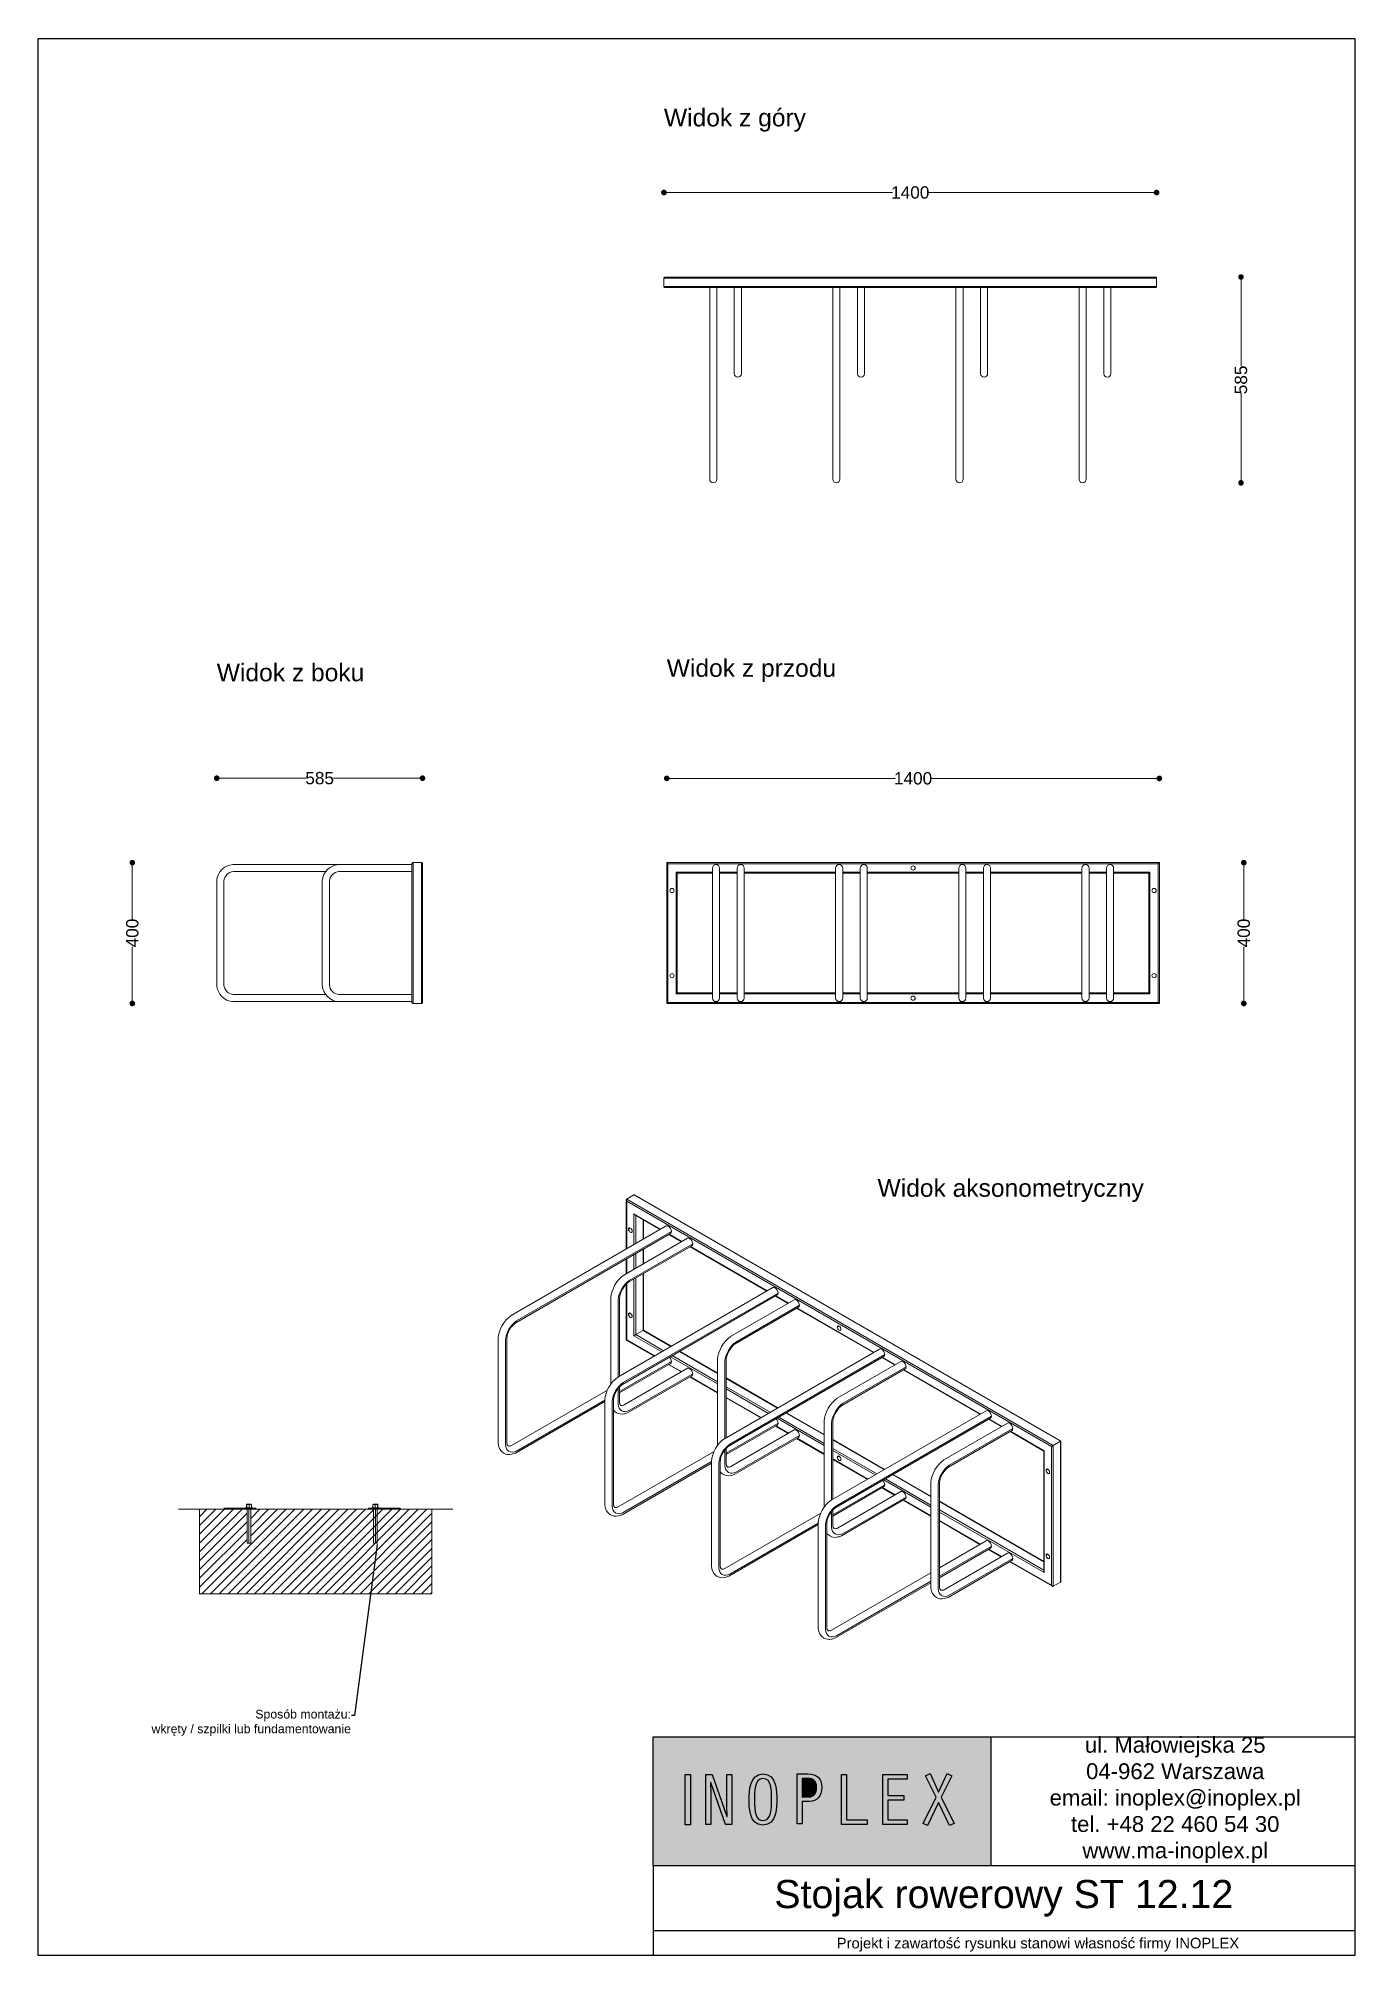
# Model space of a CAD drawing. Header units: millimetres. Extents: x 26189 to 29929, y 15634 to 21081.
import ezdxf
from ezdxf import colors
from ezdxf.entities.mleader import LeaderData, LeaderLine
from ezdxf.math import Vec2, Vec3

# ---------------------------------------------------------------- set-up
doc = ezdxf.new("R2010")
doc.units = ezdxf.units.MM
doc.header["$LTSCALE"] = 3
for name, color, linetype, lineweight in [('Elementy modelu - Kształty_Nr_pióra__1', 7, 'Continuous', 13), ('Krawędzie widoczneARTUR', 7, 'Continuous', 50), ('stal', 7, 'Continuous', 20)]:
    doc.layers.add(name, color=color, linetype=linetype, lineweight=lineweight)
doc.layers.add('LAYER_1', color=7, linetype='Continuous')
doc.styles.get("Standard").update_dxf_attribs({"font": 'arial.ttf'})
doc.dimstyles.new('MATEUSZ', dxfattribs={"dimtxt": 35, "dimasz": 16, "dimexe": 0.18, "dimexo": 0.0625, "dimgap": 0.09, "dimtad": 0, "dimdec": 0, "dimdsep": 46, "dimtxsty": 'Standard', "dimblk": 'DOT', "dimcen": 0.09, "dimse1": 1, "dimse2": 1, "dimadec": 0, "dimazin": 0, "dimtfac": 1, "dimtdec": 0, "dimtofl": 0, "dimtmove": 0, "dimatfit": 3, "dimfxl": 0, "dimtolj": 1, "dimtzin": 0, "dimlwd": 9, "dimlwe": 9, "dimarcsym": 0})

msp = doc.modelspace()

# ---------------------------------------------------------------- texts
for s, width, gutter_width, heights, insert, char_height, attachment_point in [('Widok z góry', 1167.306, 1, [0], (27966.5, 20881.3), 50, 1), ('Widok z boku', 1056.226, 1, [0], (26695.7, 19304.6), 50, 1), ('Widok z przodu', 1167.306, 1, [0], (27974.5, 19317.3), 50, 1), ('Widok aksonometryczny', 931.485, 1, [0], (28573.5, 17840.1), 50, 1), ('ul. Małowiejska 25\\P04-962 Warszawa\\Pemail: inoplex@inoplex.pl\\Ptel. +48 22 460 54 30\\Pwww.ma-inoplex.pl', 1019.877, 1, [432.7], (29419.5, 16076.1), 45, 5), ('Stojak rowerowy ST 12.12', 1993.625, 1, [0], (28932.4, 15796.8), 80, 5), ('Projekt i zawartość rysunku stanowi własność firmy INOPLEX ', 1800.088, 12.5, [70.5], (29029.4, 15665), 30, 5)]:
    msp.add_mtext_dynamic_manual_height_columns(s, width=width, gutter_width=gutter_width, heights=heights, dxfattribs=dict(insert=insert, char_height=char_height, attachment_point=attachment_point))

# ---------------------------------------------------------------- blocks, each defined once
blk = doc.blocks.new('_Dot')
at = {"color": 0, "linetype": 'ByBlock', "lineweight": -2}
blk.add_line((-0.5, 0), (-1, 0), dxfattribs=at)
at = {"color": 0, "linetype": 'ByBlock', "const_width": 0.5}
blk.add_lwpolyline([(-0.25, 0, 1), (0.25, 0, 1)], format="xyb", close=True, dxfattribs=at)
blk = doc.blocks.new('*D13')
at = {"color": 0, "lineweight": 9}
for p, q in [((27982.5, 20643.3), (28615.9, 20643.3)), ((29350.5, 20643.3), (28717.2, 20643.3))]:
    blk.add_line(p, q, dxfattribs=at)
at = {"layer": 'Defpoints', "color": 0}
for p in [(29366.5, 20643.3), (27966.5, 20388.3), (29366.5, 20388.3)]:
    blk.add_point(p, dxfattribs=at)
at = {"color": 0, "lineweight": 9, "xscale": 16, "yscale": 16, "zscale": 16, "rotation": 180}
blk.add_blockref('_Dot', (27966.5, 20643.3), dxfattribs=at)
at = {"color": 0, "lineweight": 9, "xscale": 16, "yscale": 16, "zscale": 16}
blk.add_blockref('_Dot', (29366.5, 20643.3), dxfattribs=at)
at = {"color": 0, "insert": (28666.5, 20643.3), "char_height": 35, "attachment_point": 5}
blk.add_mtext('\\A1;1400', dxfattribs=at)
blk = doc.blocks.new('*D14')
at = {"color": 0, "lineweight": 9}
for p, q in [((29606.5, 20387.3), (29606.5, 20149.8)), ((29606.5, 19834.5), (29606.5, 20072))]:
    blk.add_line(p, q, dxfattribs=at)
at = {"layer": 'Defpoints', "color": 0}
for p in [(29156.5, 20403.3), (29606.5, 20403.3), (29156.5, 19818.5)]:
    blk.add_point(p, dxfattribs=at)
at = {"color": 0, "lineweight": 9, "xscale": 16, "yscale": 16, "zscale": 16}
for p, rotation in [((29606.5, 20403.3), 90), ((29606.5, 19818.5), 270)]:
    blk.add_blockref('_Dot', p, dxfattribs=dict(at, rotation=rotation))
at = {"color": 0, "insert": (29606.5, 20110.9), "char_height": 35, "attachment_point": 5, "rotation": 90}
blk.add_mtext('\\A1;585', dxfattribs=at)
blk = doc.blocks.new('*D15')
at = {"color": 0, "lineweight": 9}
for p, q in [((27990.5, 18978.7), (28623.9, 18978.7)), ((29358.5, 18978.7), (28725.2, 18978.7))]:
    blk.add_line(p, q, dxfattribs=at)
at = {"layer": 'Defpoints', "color": 0}
for p in [(29374.5, 18978.7), (27974.5, 18739.3), (29374.5, 18739.3)]:
    blk.add_point(p, dxfattribs=at)
at = {"color": 0, "lineweight": 9, "xscale": 16, "yscale": 16, "zscale": 16, "rotation": 180}
blk.add_blockref('_Dot', (27974.5, 18978.7), dxfattribs=at)
at = {"color": 0, "lineweight": 9, "xscale": 16, "yscale": 16, "zscale": 16}
blk.add_blockref('_Dot', (29374.5, 18978.7), dxfattribs=at)
at = {"color": 0, "insert": (28674.5, 18978.7), "char_height": 35, "attachment_point": 5}
blk.add_mtext('\\A1;1400', dxfattribs=at)
blk = doc.blocks.new('*D16')
at = {"color": 0, "lineweight": 9}
for p, q in [((29614.4, 18723.3), (29614.4, 18578.7)), ((29614.4, 18355.3), (29614.4, 18499.9))]:
    blk.add_line(p, q, dxfattribs=at)
at = {"layer": 'Defpoints', "color": 0}
for p in [(29374.5, 18739.3), (29614.4, 18739.3), (29374.5, 18339.3)]:
    blk.add_point(p, dxfattribs=at)
at = {"color": 0, "lineweight": 9, "xscale": 16, "yscale": 16, "zscale": 16}
for p, rotation in [((29614.4, 18739.3), 90), ((29614.4, 18339.3), 270)]:
    blk.add_blockref('_Dot', p, dxfattribs=dict(at, rotation=rotation))
at = {"color": 0, "insert": (29614.4, 18539.3), "char_height": 35, "attachment_point": 5, "rotation": 90}
blk.add_mtext('\\A1;400', dxfattribs=at)
blk = doc.blocks.new('*D17')
at = {"color": 0, "lineweight": 9}
for p, q in [((26711.7, 18979.3), (26949.2, 18979.3)), ((27264.5, 18979.3), (27027, 18979.3))]:
    blk.add_line(p, q, dxfattribs=at)
at = {"layer": 'Defpoints', "color": 0}
for p in [(27280.5, 18979.3), (26695.7, 18539.3), (27280.5, 18539.3)]:
    blk.add_point(p, dxfattribs=at)
at = {"color": 0, "lineweight": 9, "xscale": 16, "yscale": 16, "zscale": 16, "rotation": 180}
blk.add_blockref('_Dot', (26695.7, 18979.3), dxfattribs=at)
at = {"color": 0, "lineweight": 9, "xscale": 16, "yscale": 16, "zscale": 16}
blk.add_blockref('_Dot', (27280.5, 18979.3), dxfattribs=at)
at = {"color": 0, "insert": (26988.1, 18979.3), "char_height": 35, "attachment_point": 5}
blk.add_mtext('\\A1;585', dxfattribs=at)
blk = doc.blocks.new('*D18')
at = {"color": 0, "lineweight": 9}
for p, q in [((26455.7, 18723.3), (26455.7, 18578.7)), ((26455.7, 18355.3), (26455.7, 18499.9))]:
    blk.add_line(p, q, dxfattribs=at)
at = {"layer": 'Defpoints', "color": 0}
for p in [(27265.5, 18739.3), (26455.7, 18339.3), (27265.5, 18339.3)]:
    blk.add_point(p, dxfattribs=at)
at = {"color": 0, "lineweight": 9, "xscale": 16, "yscale": 16, "zscale": 16}
for p, rotation in [((26455.7, 18739.3), 90), ((26455.7, 18339.3), 270)]:
    blk.add_blockref('_Dot', p, dxfattribs=dict(at, rotation=rotation))
at = {"color": 0, "insert": (26455.7, 18539.3), "char_height": 35, "attachment_point": 5, "rotation": 90}
blk.add_mtext('\\A1;400', dxfattribs=at)

# ---------------------------------------------------------------- dimensions: what is measured, and where the dimension line sits
for base, p1, p2, picture, middle in [((29366.5, 20643.3), (27966.5, 20388.3), (29366.5, 20388.3), '*D13', (28666.5, 20643.3)), ((27280.5, 18979.3), (26695.7, 18539.3), (27280.5, 18539.3), '*D17', (26988.1, 18979.3)), ((29374.5, 18978.7), (27974.5, 18739.3), (29374.5, 18739.3), '*D15', (28674.5, 18978.7))]:
    dim = msp.add_linear_dim(base=base, p1=p1, p2=p2, dimstyle='MATEUSZ')
    dim.commit()
    dim.dimension.update_dxf_attribs({"geometry": picture, "text_midpoint": middle})
for base, p1, p2, picture, middle in [((29606.5, 20403.3), (29156.5, 19818.5), (29156.5, 20403.3), '*D14', (29606.5, 20110.9)), ((26455.7, 18339.3), (27265.5, 18739.3), (27265.5, 18339.3), '*D18', (26455.7, 18539.3)), ((29614.4, 18739.3), (29374.5, 18339.3), (29374.5, 18739.3), '*D16', (29614.4, 18539.3))]:
    dim = msp.add_linear_dim(base=base, p1=p1, p2=p2, angle=90, dimstyle='MATEUSZ')
    dim.commit()
    dim.dimension.update_dxf_attribs({"geometry": picture, "text_midpoint": middle})

# ---------------------------------------------------------------- hatches: boundary and pattern name
at = {"lineweight": 9}
h = msp.add_hatch(dxfattribs=at)
h.set_pattern_fill('JIS_WOOD', color=256, scale=25)
h.set_pattern_definition([(45, (24204.944, 14939.127), (-12.5, 12.5), [])])
h.paths.add_polyline_path([(27161.5, 16902.1), (27146.8, 16902.1), (26806.8, 16902.1), (26792.1, 16902.1), (26792.1, 16806), (26781.8, 16806.1), (26781.8, 16902.1), (26726.8, 16902.1), (26646.8, 16902.1), (26646.8, 16662.1), (27306.8, 16662.1), (27306.8, 16902.1), (27226.8, 16902.1), (27171.8, 16902.1), (27171.8, 16902.1), (27161.5, 16902.1)])
h = msp.add_hatch(color=255)
h.dxf.hatch_style = 1
h.paths.add_polyline_path([(28895.6, 16255.6), (27935.6, 16255.6), (27935.6, 15891), (27935.6, 15889.2), (28895.6, 15889.2)])
h.paths.add_polyline_path([(28865.4, 16165.9), (28865.4, 15983.7), (28845.1, 15983.7), (28845.1, 15906.8), (27950.3, 15906.8), (27950.3, 16238.8), (28845.1, 16238.8), (28845.1, 16165.9)], flags=16)
h = msp.add_hatch(color=250)
h.dxf.hatch_style = 1
h.paths.add_polyline_path([(28845.1, 15983.7), (28312.7, 15983.7), (28312.7, 16165.9), (28845.1, 16165.9), (28845.1, 16238.8), (27950.3, 16238.8), (27950.3, 15906.8), (28845.1, 15906.8)])
edge = h.paths.add_edge_path(flags=16)
edge.add_spline(control_points=[(28287.2, 16077.5), (28287.2, 16059.7), (28287.9, 16004.6), (28247.9, 16004.6)], knot_values=[0, 0, 0, 0, 1, 1, 1, 1], degree=3, periodic=0)
edge.add_spline(control_points=[(28247.9, 16004.6), (28207.5, 16004.6), (28208.6, 16059.3), (28208.6, 16077.5)], knot_values=[0, 0, 0, 0, 1, 1, 1, 1], degree=3, periodic=0)
edge.add_spline(control_points=[(28208.6, 16077.5), (28208.6, 16100.9), (28210.1, 16150.2), (28247.9, 16150.2)], knot_values=[0, 0, 0, 0, 1, 1, 1, 1], degree=3, periodic=0)
edge.add_spline(control_points=[(28247.9, 16150.2), (28287.9, 16150.2), (28287.2, 16096.2), (28287.2, 16077.5)], knot_values=[0, 0, 0, 0, 1, 1, 1, 1], degree=3, periodic=0)
edge = h.paths.add_edge_path(flags=0)
edge.add_spline(control_points=[(28272.4, 16077.5), (28272.4, 16052.9), (28272.6, 16018), (28247.9, 16018)], knot_values=[0, 0, 0, 0, 1, 1, 1, 1], degree=3, periodic=0)
edge.add_spline(control_points=[(28247.9, 16018), (28227.9, 16018), (28223.5, 16039.3), (28223.5, 16077.5)], knot_values=[0, 0, 0, 0, 1, 1, 1, 1], degree=3, periodic=0)
edge.add_spline(control_points=[(28223.5, 16077.5), (28223.5, 16098.4), (28222.8, 16136.8), (28247.9, 16136.8)], knot_values=[0, 0, 0, 0, 1, 1, 1, 1], degree=3, periodic=0)
edge.add_spline(control_points=[(28247.9, 16136.8), (28273, 16136.8), (28272.4, 16104.3), (28272.4, 16077.5)], knot_values=[0, 0, 0, 0, 1, 1, 1, 1], degree=3, periodic=0)
h.paths.add_polyline_path([(28159.4, 16006.5), (28141.5, 16006.5), (28099.5, 16126), (28099, 16125.6), (28099.7, 16093.5), (28099.7, 16006.5), (28085.4, 16006.5), (28085.4, 16148.3), (28103.3, 16148.3), (28145.4, 16029.1), (28145.8, 16029.5), (28145.2, 16061.2), (28145.2, 16148.3), (28159.4, 16148.3)], flags=16)
h.paths.add_polyline_path([(28042, 16005.9), (28026.5, 16005.9), (28026.5, 16148.7), (28042, 16148.7)], flags=16)
edge = h.paths.add_edge_path(flags=0)
edge.add_spline(control_points=[(28272.4, 16077.5), (28272.4, 16104.3), (28273, 16136.8), (28247.9, 16136.8)], knot_values=[0, 0, 0, 0, 1, 1, 1, 1], degree=3, periodic=0)
edge.add_spline(control_points=[(28247.9, 16136.8), (28222.8, 16136.8), (28223.5, 16098.4), (28223.5, 16077.5)], knot_values=[0, 0, 0, 0, 1, 1, 1, 1], degree=3, periodic=0)
edge.add_spline(control_points=[(28223.5, 16077.5), (28223.5, 16039.3), (28227.9, 16018), (28247.9, 16018)], knot_values=[0, 0, 0, 0, 1, 1, 1, 1], degree=3, periodic=0)
edge.add_spline(control_points=[(28247.9, 16018), (28272.6, 16018), (28272.4, 16052.9), (28272.4, 16077.5)], knot_values=[0, 0, 0, 0, 1, 1, 1, 1], degree=3, periodic=0)
h = msp.add_hatch(color=255)
h.dxf.hatch_style = 1
h.paths.add_polyline_path([(28042, 16148.7), (28026.5, 16148.7), (28026.5, 16005.9), (28042, 16005.9)])
h.paths.add_polyline_path([(28141.5, 16006.5), (28159.4, 16006.5), (28159.4, 16148.3), (28145.2, 16148.3), (28145.2, 16061.2), (28145.8, 16027.8), (28103.3, 16148.3), (28085.4, 16148.3), (28085.4, 16006.5), (28099.7, 16006.5), (28099.7, 16093.5), (28099, 16127.3)])
edge = h.paths.add_edge_path()
edge.add_spline(control_points=[(28247.9, 16150.2), (28210.1, 16150.2), (28208.6, 16100.9), (28208.6, 16077.5)], knot_values=[0, 0, 0, 0, 1, 1, 1, 1], degree=3, periodic=0)
edge.add_spline(control_points=[(28208.6, 16077.5), (28208.6, 16059.3), (28207.5, 16004.6), (28247.9, 16004.6)], knot_values=[0, 0, 0, 0, 1, 1, 1, 1], degree=3, periodic=0)
edge.add_spline(control_points=[(28247.9, 16004.6), (28287.9, 16004.6), (28287.2, 16059.7), (28287.2, 16077.5)], knot_values=[0, 0, 0, 0, 1, 1, 1, 1], degree=3, periodic=0)
edge.add_spline(control_points=[(28287.2, 16077.5), (28287.2, 16096.2), (28287.9, 16150.2), (28247.9, 16150.2)], knot_values=[0, 0, 0, 0, 1, 1, 1, 1], degree=3, periodic=0)
edge = h.paths.add_edge_path(flags=16)
edge.add_spline(control_points=[(28223.5, 16077.5), (28223.5, 16098.4), (28222.8, 16136.8), (28247.9, 16136.8)], knot_values=[0, 0, 0, 0, 1, 1, 1, 1], degree=3, periodic=0)
edge.add_spline(control_points=[(28247.9, 16136.8), (28273, 16136.8), (28272.4, 16104.3), (28272.4, 16077.5)], knot_values=[0, 0, 0, 0, 1, 1, 1, 1], degree=3, periodic=0)
edge.add_spline(control_points=[(28272.4, 16077.5), (28272.4, 16052.9), (28272.6, 16018), (28247.9, 16018)], knot_values=[0, 0, 0, 0, 1, 1, 1, 1], degree=3, periodic=0)
edge.add_spline(control_points=[(28247.9, 16018), (28227.9, 16018), (28223.5, 16039.3), (28223.5, 16077.5)], knot_values=[0, 0, 0, 0, 1, 1, 1, 1], degree=3, periodic=0)
edge = h.paths.add_edge_path()
edge.add_line((28345.1, 16008.6), (28359.4, 16008.6))
edge.add_line((28359.4, 16008.6), (28359.4, 16071.7))
edge.add_line((28359.4, 16071.7), (28380.6, 16071.7))
edge.add_spline(control_points=[(28380.6, 16071.7), (28400.2, 16071.7), (28415, 16086.4), (28415, 16112.7)], knot_values=[0, 0, 0, 0, 1, 1, 1, 1], degree=3, periodic=0)
edge.add_spline(control_points=[(28415, 16112.7), (28415, 16137), (28401, 16150.3), (28375.9, 16150.3)], knot_values=[0, 0, 0, 0, 1, 1, 1, 1], degree=3, periodic=0)
edge.add_line((28375.9, 16150.3), (28345.1, 16150.3))
edge.add_line((28345.1, 16150.3), (28345.1, 16008.6))
edge = h.paths.add_edge_path(flags=16)
edge.add_line((28359.4, 16137.6), (28380.1, 16137.6))
edge.add_spline(control_points=[(28375.7, 16137.6), (28391, 16137.6), (28400.2, 16130.1), (28400.2, 16112.7)], knot_values=[0, 0, 0, 0, 1, 1, 1, 1], degree=3, periodic=0)
edge.add_spline(control_points=[(28400.2, 16112.7), (28400.2, 16094.9), (28392.5, 16084.9), (28379.3, 16084.7)], knot_values=[0, 0, 0, 0, 1, 1, 1, 1], degree=3, periodic=0)
edge.add_line((28379.3, 16084.7), (28359.4, 16084.5))
edge.add_line((28359.4, 16084.5), (28359.4, 16137.6))
h.paths.add_polyline_path([(28471.1, 16006.5), (28543.6, 16006.5), (28543.6, 16019.3), (28485.3, 16019.3), (28485.3, 16148.3), (28471.1, 16148.3)])
h.paths.add_polyline_path([(28603.2, 16135.6), (28658.1, 16135.6), (28658.1, 16148.3), (28589, 16148.3), (28589, 16006.5), (28658.1, 16006.5), (28658.1, 16019.3), (28603.2, 16019.3), (28603.2, 16076.1), (28648.5, 16076.1), (28648.5, 16088.8), (28603.2, 16088.8)])
h.paths.add_polyline_path([(28784.4, 16144.5), (28771.2, 16151.1), (28747, 16098.2), (28722.7, 16151.1), (28709.6, 16144.5), (28740, 16083.7), (28703, 16009.7), (28715.7, 16003.8), (28747.2, 16068.6), (28778.2, 16003.8), (28791, 16009.7), (28754, 16083.7)])
h = msp.add_hatch(color=250)
h.dxf.hatch_style = 1
edge = h.paths.add_edge_path()
edge.add_spline(control_points=[(28247.9, 16136.8), (28222.8, 16136.8), (28223.5, 16098.4), (28223.5, 16077.5)], knot_values=[0, 0, 0, 0, 1, 1, 1, 1], degree=3, periodic=0)
edge.add_spline(control_points=[(28223.5, 16077.5), (28223.5, 16039.3), (28227.9, 16018), (28247.9, 16018)], knot_values=[0, 0, 0, 0, 1, 1, 1, 1], degree=3, periodic=0)
edge.add_spline(control_points=[(28247.9, 16018), (28272.6, 16018), (28272.4, 16052.9), (28272.4, 16077.5)], knot_values=[0, 0, 0, 0, 1, 1, 1, 1], degree=3, periodic=0)
edge.add_spline(control_points=[(28272.4, 16077.5), (28272.4, 16104.3), (28273, 16136.8), (28247.9, 16136.8)], knot_values=[0, 0, 0, 0, 1, 1, 1, 1], degree=3, periodic=0)
h = msp.add_hatch(color=75)
h.dxf.hatch_style = 1
h.paths.add_polyline_path([(28865.4, 16165.9), (28312.7, 16165.9), (28312.7, 15983.7), (28865.4, 15983.7)])
h.paths.add_polyline_path([(28791, 16009.7), (28778.2, 16003.8), (28747.2, 16068.6), (28715.7, 16003.8), (28703, 16009.7), (28740, 16083.7), (28709.6, 16144.5), (28722.7, 16151.1), (28747, 16098.2), (28771.2, 16151.1), (28784.4, 16144.5), (28754, 16083.7)], flags=16)
h.paths.add_polyline_path([(28658.1, 16019.3), (28658.1, 16006.5), (28589, 16006.5), (28589, 16148.3), (28658.1, 16148.3), (28658.1, 16135.6), (28603.2, 16135.6), (28603.2, 16088.8), (28648.5, 16088.8), (28648.5, 16076.1), (28603.2, 16076.1), (28603.2, 16019.3)], flags=16)
h.paths.add_polyline_path([(28543.6, 16019.3), (28543.6, 16006.5), (28471.1, 16006.5), (28471.1, 16148.3), (28485.3, 16148.3), (28485.3, 16019.3)], flags=16)
edge = h.paths.add_edge_path(flags=16)
edge.add_spline(control_points=[(28415, 16112.7), (28415, 16086.4), (28400.2, 16071.7), (28380.6, 16071.7)], knot_values=[0, 0, 0, 0, 1, 1, 1, 1], degree=3, periodic=0)
edge.add_line((28380.6, 16071.7), (28359.4, 16071.7))
edge.add_line((28359.4, 16071.7), (28359.4, 16008.6))
edge.add_line((28359.4, 16008.6), (28345.1, 16008.6))
edge.add_line((28345.1, 16008.6), (28345.1, 16150.3))
edge.add_line((28345.1, 16150.3), (28375.9, 16150.3))
edge.add_spline(control_points=[(28375.9, 16150.3), (28401, 16150.3), (28415, 16137), (28415, 16112.7)], knot_values=[0, 0, 0, 0, 1, 1, 1, 1], degree=3, periodic=0)
edge = h.paths.add_edge_path(flags=0)
edge.add_spline(control_points=[(28400.2, 16112.7), (28400.2, 16094.9), (28392.5, 16084.9), (28379.3, 16084.7)], knot_values=[0, 0, 0, 0, 1, 1, 1, 1], degree=3, periodic=0)
edge.add_line((28379.3, 16084.7), (28359.4, 16084.5))
edge.add_line((28359.4, 16084.5), (28359.4, 16137.6))
edge.add_line((28359.4, 16137.6), (28375.7, 16137.6))
edge.add_spline(control_points=[(28375.7, 16137.6), (28391, 16137.6), (28400.2, 16130.1), (28400.2, 16112.7)], knot_values=[0, 0, 0, 0, 1, 1, 1, 1], degree=3, periodic=0)
edge = h.paths.add_edge_path(flags=0)
edge.add_spline(control_points=[(28379.3, 16084.7), (28392.5, 16084.9), (28400.2, 16094.9), (28400.2, 16112.7)], knot_values=[0, 0, 0, 0, 1, 1, 1, 1], degree=3, periodic=0)
edge.add_spline(control_points=[(28400.2, 16112.7), (28400.2, 16130.1), (28391, 16137.6), (28375.7, 16137.6)], knot_values=[0, 0, 0, 0, 1, 1, 1, 1], degree=3, periodic=0)
edge.add_line((28375.7, 16137.6), (28359.4, 16137.6))
edge.add_line((28359.4, 16137.6), (28359.4, 16084.5))
edge.add_line((28359.4, 16084.5), (28379.3, 16084.7))
h = msp.add_hatch(color=255)
h.dxf.hatch_style = 1
edge = h.paths.add_edge_path()
edge.add_line((28345.1, 16008.6), (28359.4, 16008.6))
edge.add_line((28359.4, 16008.6), (28359.4, 16071.7))
edge.add_line((28359.4, 16071.7), (28380.6, 16071.7))
edge.add_spline(control_points=[(28380.6, 16071.7), (28400.2, 16071.7), (28415, 16086.4), (28415, 16112.7)], knot_values=[0, 0, 0, 0, 1, 1, 1, 1], degree=3, periodic=0)
edge.add_spline(control_points=[(28415, 16112.7), (28415, 16137), (28401, 16150.3), (28375.9, 16150.3)], knot_values=[0, 0, 0, 0, 1, 1, 1, 1], degree=3, periodic=0)
edge.add_line((28375.9, 16150.3), (28345.1, 16150.3))
edge.add_line((28345.1, 16150.3), (28345.1, 16008.6))
edge = h.paths.add_edge_path(flags=16)
edge.add_line((28359.4, 16084.5), (28359.4, 16137.6))
edge.add_line((28359.4, 16137.6), (28386.2, 16137.6))
edge.add_spline(control_points=[(28375.7, 16137.6), (28391, 16137.6), (28400.2, 16130.1), (28400.2, 16112.7)], knot_values=[0, 0, 0, 0, 1, 1, 1, 1], degree=3, periodic=0)
edge.add_spline(control_points=[(28400.2, 16112.7), (28400.2, 16094.9), (28392.5, 16084.9), (28379.3, 16084.7)], knot_values=[0, 0, 0, 0, 1, 1, 1, 1], degree=3, periodic=0)
edge.add_line((28379.3, 16084.7), (28359.4, 16084.5))
h = msp.add_hatch(color=75)
h.dxf.hatch_style = 1
edge = h.paths.add_edge_path()
edge.add_line((28359.4, 16084.5), (28379.3, 16084.7))
edge.add_spline(control_points=[(28379.3, 16084.7), (28392.5, 16084.9), (28400.2, 16094.9), (28400.2, 16112.7)], knot_values=[0, 0, 0, 0, 1, 1, 1, 1], degree=3, periodic=0)
edge.add_spline(control_points=[(28400.2, 16112.7), (28400.2, 16130.1), (28391, 16137.6), (28375.7, 16137.6)], knot_values=[0, 0, 0, 0, 1, 1, 1, 1], degree=3, periodic=0)
edge.add_line((28375.7, 16137.6), (28359.4, 16137.6))
edge.add_line((28359.4, 16137.6), (28359.4, 16084.5))
h = msp.add_hatch(color=255)
h.dxf.hatch_style = 1
h.paths.add_polyline_path([(28471.1, 16006.5), (28543.6, 16006.5), (28543.6, 16019.3), (28485.3, 16019.3), (28485.3, 16148.3), (28471.1, 16148.3)])
h = msp.add_hatch(color=255)
h.dxf.hatch_style = 1
h.paths.add_polyline_path([(28589, 16006.5), (28658.1, 16006.5), (28658.1, 16019.3), (28603.2, 16019.3), (28603.2, 16076.1), (28648.5, 16076.1), (28648.5, 16088.8), (28603.2, 16088.8), (28603.2, 16135.6), (28658.1, 16135.6), (28658.1, 16148.3), (28589, 16148.3)])
h = msp.add_hatch(color=255)
h.dxf.hatch_style = 1
h.paths.add_polyline_path([(28740, 16083.7), (28703, 16009.7), (28715.7, 16003.8), (28747.2, 16068.6), (28778.2, 16003.8), (28791, 16009.7), (28754, 16083.7), (28784.4, 16144.5), (28771.2, 16151.1), (28747, 16098.2), (28722.7, 16151.1), (28709.6, 16144.5)])

# ---------------------------------------------------------------- linework, layer by layer
for p, q in [((26726.8, 16902.1), (26586.8, 16902.1)), ((26726.8, 16902.1), (26646.8, 16902.1)), ((26646.8, 16902.1), (26646.8, 16662.1)), ((26766.8, 16905.1), (26716.8, 16905.1)), ((26716.8, 16905.1), (26716.8, 16902.1)), ((26726.8, 16905.1), (26766.8, 16905.1)), ((26726.8, 16905.1), (26806.8, 16905.1)), ((26806.8, 16902.1), (26726.8, 16902.1)), ((26806.8, 16905.1), (26806.8, 16902.1)), ((26806.8, 16905.1), (26806.8, 16902.1)), ((26806.8, 16902.1), (27146.8, 16902.1)), ((27166.8, 16905.1), (27126.8, 16905.1)), ((27126.8, 16905.1), (27126.8, 16902.1)), ((27216.8, 16905.1), (27136.8, 16905.1)), ((27136.8, 16902.1), (27216.8, 16902.1)), ((27206.8, 16905.1), (27156.8, 16905.1)), ((27176.8, 16905.1), (27216.8, 16905.1)), ((27216.8, 16902.1), (27216.8, 16905.1)), ((27216.8, 16902.1), (27366.8, 16902.1)), ((27226.8, 16902.1), (27306.8, 16902.1)), ((27306.8, 16902.1), (27306.8, 16662.1)), ((26645.7, 16662.1), (27306.8, 16662.1))]:
    msp.add_line(p, q, dxfattribs=at)
for p, q in [((27935.6, 16255.6), (29929.5, 16255.6)), ((27935.6, 15891), (27935.6, 16255.6)), ((28895.6, 16255.6), (28895.6, 15889.2)), ((29929.5, 16255.6), (29929.5, 15891)), ((27935.6, 15891), (27935.6, 15633.9)), ((29929.5, 15889.2), (27935.6, 15889.2)), ((29929.2, 15704.4), (27935.6, 15704.4))]:
    msp.add_line(p, q)
msp.add_lwpolyline([(26188.6, 21081.4), (29929.5, 21081.4), (29929.5, 15633.9), (26188.6, 15633.9)], close=True)
at = {"layer": 'Elementy modelu - Kształty_Nr_pióra__1', "linetype": 'Continuous'}
for p, q in [((27966.5, 20400.3), (27966.6, 20400.9)), ((27966.5, 20400.3), (29366.5, 20400.3)), ((27966.5, 20376.3), (27966.5, 20400.3)), ((27966.5, 20376.3), (29366.5, 20376.3)), ((27966.6, 20375.7), (27966.5, 20376.3)), ((27966.6, 20400.9), (27966.8, 20401.4)), ((27966.8, 20375.1), (27966.6, 20375.7)), ((27966.8, 20401.4), (27967, 20401.9)), ((27967, 20374.6), (27966.8, 20375.1)), ((27967, 20401.9), (27967.4, 20402.4)), ((27967.4, 20374.2), (27967, 20374.6)), ((27967.4, 20402.4), (27967.9, 20402.8)), ((27967.9, 20373.8), (27967.4, 20374.2)), ((27967.9, 20402.8), (27968.4, 20403)), ((27968.4, 20373.5), (27967.9, 20373.8)), ((27968.4, 20403), (27968.9, 20403.2)), ((27968.9, 20403.2), (27969.5, 20403.3)), ((27969.5, 20403.3), (29363.5, 20403.3)), ((29364.1, 20403.2), (29363.5, 20403.3)), ((29364.7, 20403), (29364.1, 20403.2)), ((29365.2, 20402.8), (29364.7, 20403)), ((29364.7, 20373.5), (29365.2, 20373.8)), ((29365.7, 20402.4), (29365.2, 20402.8)), ((29365.2, 20373.8), (29365.7, 20374.2)), ((29366, 20401.9), (29365.7, 20402.4)), ((29365.7, 20374.2), (29366, 20374.6)), ((29366.3, 20401.4), (29366, 20401.9)), ((29366, 20374.6), (29366.3, 20375.1)), ((29366.5, 20400.9), (29366.3, 20401.4)), ((29366.3, 20375.1), (29366.5, 20375.7)), ((29366.5, 20400.3), (29366.5, 20400.9)), ((29366.5, 20376.3), (29366.5, 20400.3)), ((29366.5, 20375.7), (29366.5, 20376.3)), ((27968.9, 20373.3), (27968.4, 20373.5)), ((27969.5, 20373.3), (27968.9, 20373.3)), ((27969.5, 20373.3), (29363.5, 20373.3)), ((28096.5, 19864.8), (28096.5, 20373.3)), ((28116.5, 19864.8), (28116.5, 20373.3)), ((28166.5, 20373.3), (28166.5, 20164.8)), ((28186.5, 20373.3), (28186.5, 20164.8)), ((28446.5, 19864.8), (28446.5, 20373.3)), ((28466.5, 19864.8), (28466.5, 20373.3)), ((28516.5, 20373.3), (28516.5, 20164.8)), ((28536.5, 20373.3), (28536.5, 20164.8)), ((28796.5, 19864.8), (28796.5, 20373.3)), ((28816.5, 19864.8), (28816.5, 20373.3)), ((28866.5, 20373.3), (28866.5, 20164.8)), ((28886.5, 20373.3), (28886.5, 20164.8)), ((29146.5, 19864.8), (29146.5, 20373.3)), ((29166.5, 19864.8), (29166.5, 20373.3)), ((29216.5, 20373.3), (29216.5, 20164.8)), ((29236.5, 20373.3), (29236.5, 20164.8)), ((29363.5, 20373.3), (29364.1, 20373.3)), ((29364.1, 20373.3), (29364.7, 20373.5)), ((28166.5, 20164.8), (28166.5, 20157.9)), ((28166.5, 20157.9), (28166.5, 20151.4)), ((28186.5, 20164.8), (28186.5, 20157.9)), ((28186.5, 20157.9), (28186.5, 20151.4)), ((28516.5, 20164.8), (28516.5, 20157.9)), ((28516.5, 20157.9), (28516.5, 20151.4)), ((28536.5, 20164.8), (28536.5, 20157.9)), ((28536.5, 20157.9), (28536.5, 20151.4)), ((28866.5, 20164.8), (28866.5, 20157.9)), ((28866.5, 20157.9), (28866.5, 20151.4)), ((28886.5, 20164.8), (28886.5, 20157.9)), ((28886.5, 20157.9), (28886.5, 20151.4)), ((29216.5, 20164.8), (29216.5, 20157.9)), ((29216.5, 20157.9), (29216.5, 20151.4)), ((29236.5, 20164.8), (29236.5, 20157.9)), ((29236.5, 20157.9), (29236.5, 20151.4)), ((28166.5, 20151.4), (28166.5, 20145.4)), ((28166.5, 20145.4), (28166.5, 20140)), ((28166.5, 20140), (28166.5, 20135.6)), ((28166.5, 20135.6), (28166.5, 20132.1)), ((28166.5, 20132.1), (28166.5, 20129.7)), ((28166.5, 20129.7), (28166.5, 20128.5)), ((28166.5, 20128.5), (28167.3, 20124.7)), ((28167.3, 20124.7), (28169.5, 20121.4)), ((28169.5, 20121.4), (28172.7, 20119.3)), ((28172.7, 20119.3), (28176.5, 20118.5)), ((28176.5, 20118.5), (28180.4, 20119.3)), ((28180.4, 20119.3), (28183.6, 20121.4)), ((28183.6, 20121.4), (28185.8, 20124.7)), ((28185.8, 20124.7), (28186.5, 20128.5)), ((28186.5, 20151.4), (28186.5, 20145.4)), ((28186.5, 20145.4), (28186.5, 20140)), ((28186.5, 20140), (28186.5, 20135.6)), ((28186.5, 20135.6), (28186.5, 20132.1)), ((28186.5, 20132.1), (28186.5, 20129.7)), ((28186.5, 20129.7), (28186.5, 20128.5)), ((28516.5, 20151.4), (28516.5, 20145.4)), ((28516.5, 20145.4), (28516.5, 20140)), ((28516.5, 20140), (28516.5, 20135.6)), ((28516.5, 20135.6), (28516.5, 20132.1)), ((28516.5, 20132.1), (28516.5, 20129.7)), ((28516.5, 20129.7), (28516.5, 20128.5)), ((28516.5, 20128.5), (28517.3, 20124.7)), ((28517.3, 20124.7), (28519.5, 20121.4)), ((28519.5, 20121.4), (28522.7, 20119.3)), ((28522.7, 20119.3), (28526.5, 20118.5)), ((28526.5, 20118.5), (28530.4, 20119.3)), ((28530.4, 20119.3), (28533.6, 20121.4)), ((28533.6, 20121.4), (28535.8, 20124.7)), ((28535.8, 20124.7), (28536.5, 20128.5)), ((28536.5, 20151.4), (28536.5, 20145.4)), ((28536.5, 20145.4), (28536.5, 20140)), ((28536.5, 20140), (28536.5, 20135.6)), ((28536.5, 20135.6), (28536.5, 20132.1)), ((28536.5, 20132.1), (28536.5, 20129.7)), ((28536.5, 20129.7), (28536.5, 20128.5)), ((28866.5, 20151.4), (28866.5, 20145.4)), ((28866.5, 20145.4), (28866.5, 20140)), ((28866.5, 20140), (28866.5, 20135.6)), ((28866.5, 20135.6), (28866.5, 20132.1)), ((28866.5, 20132.1), (28866.5, 20129.7)), ((28866.5, 20129.7), (28866.5, 20128.5)), ((28866.5, 20128.5), (28867.3, 20124.7)), ((28867.3, 20124.7), (28869.5, 20121.4)), ((28869.5, 20121.4), (28872.7, 20119.3)), ((28872.7, 20119.3), (28876.5, 20118.5)), ((28876.5, 20118.5), (28880.4, 20119.3)), ((28880.4, 20119.3), (28883.6, 20121.4)), ((28883.6, 20121.4), (28885.8, 20124.7)), ((28885.8, 20124.7), (28886.5, 20128.5)), ((28886.5, 20151.4), (28886.5, 20145.4)), ((28886.5, 20145.4), (28886.5, 20140)), ((28886.5, 20140), (28886.5, 20135.6)), ((28886.5, 20135.6), (28886.5, 20132.1)), ((28886.5, 20132.1), (28886.5, 20129.7)), ((28886.5, 20129.7), (28886.5, 20128.5)), ((29216.5, 20151.4), (29216.5, 20145.4)), ((29216.5, 20145.4), (29216.5, 20140)), ((29216.5, 20140), (29216.5, 20135.6)), ((29216.5, 20135.6), (29216.5, 20132.1)), ((29216.5, 20132.1), (29216.5, 20129.7)), ((29216.5, 20129.7), (29216.5, 20128.5)), ((29216.5, 20128.5), (29217.3, 20124.7)), ((29217.3, 20124.7), (29219.5, 20121.4)), ((29219.5, 20121.4), (29222.7, 20119.3)), ((29222.7, 20119.3), (29226.5, 20118.5)), ((29226.5, 20118.5), (29230.4, 20119.3)), ((29230.4, 20119.3), (29233.6, 20121.4)), ((29233.6, 20121.4), (29235.8, 20124.7)), ((29235.8, 20124.7), (29236.5, 20128.5)), ((29236.5, 20151.4), (29236.5, 20145.4)), ((29236.5, 20145.4), (29236.5, 20140)), ((29236.5, 20140), (29236.5, 20135.6)), ((29236.5, 20135.6), (29236.5, 20132.1)), ((29236.5, 20132.1), (29236.5, 20129.7)), ((29236.5, 20129.7), (29236.5, 20128.5)), ((28096.5, 19864.8), (28096.5, 19857.9)), ((28096.5, 19857.9), (28096.5, 19851.4)), ((28096.5, 19851.4), (28096.5, 19845.4)), ((28096.5, 19845.4), (28096.5, 19840)), ((28096.5, 19840), (28096.5, 19835.6)), ((28096.5, 19835.6), (28096.5, 19832.1)), ((28096.5, 19832.1), (28096.5, 19829.7)), ((28096.5, 19829.7), (28096.5, 19828.5)), ((28116.5, 19864.8), (28116.5, 19857.9)), ((28116.5, 19857.9), (28116.5, 19851.4)), ((28116.5, 19851.4), (28116.5, 19845.4)), ((28116.5, 19845.4), (28116.5, 19840)), ((28116.5, 19840), (28116.5, 19835.6)), ((28116.5, 19835.6), (28116.5, 19832.1)), ((28116.5, 19832.1), (28116.5, 19829.7)), ((28116.5, 19829.7), (28116.5, 19828.5)), ((28446.5, 19864.8), (28446.5, 19857.9)), ((28446.5, 19857.9), (28446.5, 19851.4)), ((28446.5, 19851.4), (28446.5, 19845.4)), ((28446.5, 19845.4), (28446.5, 19840)), ((28446.5, 19840), (28446.5, 19835.6)), ((28446.5, 19835.6), (28446.5, 19832.1)), ((28446.5, 19832.1), (28446.5, 19829.7)), ((28446.5, 19829.7), (28446.5, 19828.5)), ((28466.5, 19864.8), (28466.5, 19857.9)), ((28466.5, 19857.9), (28466.5, 19851.4)), ((28466.5, 19851.4), (28466.5, 19845.4)), ((28466.5, 19845.4), (28466.5, 19840)), ((28466.5, 19840), (28466.5, 19835.6)), ((28466.5, 19835.6), (28466.5, 19832.1)), ((28466.5, 19832.1), (28466.5, 19829.7)), ((28466.5, 19829.7), (28466.5, 19828.5)), ((28796.5, 19864.8), (28796.5, 19857.9)), ((28796.5, 19857.9), (28796.5, 19851.4)), ((28796.5, 19851.4), (28796.5, 19845.4)), ((28796.5, 19845.4), (28796.5, 19840)), ((28796.5, 19840), (28796.5, 19835.6)), ((28796.5, 19835.6), (28796.5, 19832.1)), ((28796.5, 19832.1), (28796.5, 19829.7)), ((28796.5, 19829.7), (28796.5, 19828.5)), ((28816.5, 19864.8), (28816.5, 19857.9)), ((28816.5, 19857.9), (28816.5, 19851.4)), ((28816.5, 19851.4), (28816.5, 19845.4)), ((28816.5, 19845.4), (28816.5, 19840)), ((28816.5, 19840), (28816.5, 19835.6)), ((28816.5, 19835.6), (28816.5, 19832.1)), ((28816.5, 19832.1), (28816.5, 19829.7)), ((28816.5, 19829.7), (28816.5, 19828.5)), ((29146.5, 19864.8), (29146.5, 19857.9)), ((29146.5, 19857.9), (29146.5, 19851.4)), ((29146.5, 19851.4), (29146.5, 19845.4)), ((29146.5, 19845.4), (29146.5, 19840)), ((29146.5, 19840), (29146.5, 19835.6)), ((29146.5, 19835.6), (29146.5, 19832.1)), ((29146.5, 19832.1), (29146.5, 19829.7)), ((29146.5, 19829.7), (29146.5, 19828.5)), ((29166.5, 19864.8), (29166.5, 19857.9)), ((29166.5, 19857.9), (29166.5, 19851.4)), ((29166.5, 19851.4), (29166.5, 19845.4)), ((29166.5, 19845.4), (29166.5, 19840)), ((29166.5, 19840), (29166.5, 19835.6)), ((29166.5, 19835.6), (29166.5, 19832.1)), ((29166.5, 19832.1), (29166.5, 19829.7)), ((29166.5, 19829.7), (29166.5, 19828.5)), ((28096.5, 19828.5), (28097.3, 19824.7)), ((28097.3, 19824.7), (28099.5, 19821.4)), ((28099.5, 19821.4), (28102.7, 19819.3)), ((28102.7, 19819.3), (28106.5, 19818.5)), ((28106.5, 19818.5), (28110.4, 19819.3)), ((28110.4, 19819.3), (28113.6, 19821.4)), ((28113.6, 19821.4), (28115.8, 19824.7)), ((28115.8, 19824.7), (28116.5, 19828.5)), ((28446.5, 19828.5), (28447.3, 19824.7)), ((28447.3, 19824.7), (28449.5, 19821.4)), ((28449.5, 19821.4), (28452.7, 19819.3)), ((28452.7, 19819.3), (28456.5, 19818.5)), ((28456.5, 19818.5), (28460.4, 19819.3)), ((28460.4, 19819.3), (28463.6, 19821.4)), ((28463.6, 19821.4), (28465.8, 19824.7)), ((28465.8, 19824.7), (28466.5, 19828.5)), ((28796.5, 19828.5), (28797.3, 19824.7)), ((28797.3, 19824.7), (28799.5, 19821.4)), ((28799.5, 19821.4), (28802.7, 19819.3)), ((28802.7, 19819.3), (28806.5, 19818.5)), ((28806.5, 19818.5), (28810.4, 19819.3)), ((28810.4, 19819.3), (28813.6, 19821.4)), ((28813.6, 19821.4), (28815.8, 19824.7)), ((28815.8, 19824.7), (28816.5, 19828.5)), ((29146.5, 19828.5), (29147.3, 19824.7)), ((29147.3, 19824.7), (29149.5, 19821.4)), ((29149.5, 19821.4), (29152.7, 19819.3)), ((29152.7, 19819.3), (29156.5, 19818.5)), ((29156.5, 19818.5), (29160.4, 19819.3)), ((29160.4, 19819.3), (29163.6, 19821.4)), ((29163.6, 19821.4), (29165.8, 19824.7)), ((29165.8, 19824.7), (29166.5, 19828.5)), ((26697.2, 18697.2), (26695.7, 18688.7)), ((26695.7, 18389.9), (26695.7, 18688.7)), ((26700.2, 18705.4), (26697.2, 18697.2)), ((26704.6, 18713), (26700.2, 18705.4)), ((26710.2, 18719.6), (26704.6, 18713)), ((26716.9, 18725.2), (26710.2, 18719.6)), ((26716.6, 18692), (26715.7, 18686.9)), ((26715.7, 18686.9), (26715.7, 18391.7)), ((26718.4, 18696.9), (26716.6, 18692)), ((26724.4, 18729.6), (26716.9, 18725.2)), ((26721, 18701.4), (26718.4, 18696.9)), ((26724.4, 18705.4), (26721, 18701.4)), ((26732.6, 18732.6), (26724.4, 18729.6)), ((26728.4, 18708.8), (26724.4, 18705.4)), ((26732.9, 18711.4), (26728.4, 18708.8)), ((26741.2, 18734.1), (26732.6, 18732.6)), ((26737.8, 18713.2), (26732.9, 18711.4)), ((26742.9, 18714.1), (26737.8, 18713.2)), ((26741.2, 18734.1), (27041.2, 18734.1)), ((27005.5, 18714.1), (26742.9, 18714.1)), ((26997.2, 18697.2), (26995.7, 18688.7)), ((26995.7, 18389.9), (26995.7, 18688.7)), ((27000.2, 18705.4), (26997.2, 18697.2)), ((27004.6, 18713), (27000.2, 18705.4)), ((27010.2, 18719.6), (27004.6, 18713)), ((27016.9, 18725.2), (27010.2, 18719.6)), ((27016.6, 18692), (27015.7, 18686.9)), ((27015.7, 18686.9), (27015.7, 18391.7)), ((27018.4, 18696.9), (27016.6, 18692)), ((27024.4, 18729.6), (27016.9, 18725.2)), ((27021, 18701.4), (27018.4, 18696.9)), ((27024.4, 18705.4), (27021, 18701.4)), ((27032.6, 18732.6), (27024.4, 18729.6)), ((27028.4, 18708.8), (27024.4, 18705.4)), ((27032.9, 18711.4), (27028.4, 18708.8)), ((27041.2, 18734.1), (27032.6, 18732.6)), ((27037.8, 18713.2), (27032.9, 18711.4)), ((27042.9, 18714.1), (27037.8, 18713.2)), ((27250.5, 18734.1), (27041.2, 18734.1)), ((27250.5, 18714.1), (27042.9, 18714.1)), ((27250.5, 18736.3), (27250.6, 18736.9)), ((27250.5, 18736.3), (27250.5, 18342.3)), ((27250.6, 18736.9), (27250.7, 18737.4)), ((27250.7, 18737.4), (27251, 18737.9)), ((27251, 18737.9), (27251.4, 18738.4)), ((27251.4, 18738.4), (27251.9, 18738.8)), ((27251.9, 18738.8), (27252.4, 18739.1)), ((27252.4, 18739.1), (27252.9, 18739.2)), ((27252.9, 18739.2), (27253.5, 18739.3)), ((27253.5, 18739.3), (27253.5, 18339.3)), ((27253.5, 18739.3), (27277.5, 18739.3)), ((27277.5, 18739.3), (27277.5, 18339.3)), ((27277.5, 18739.3), (27278.1, 18739.2)), ((27278.1, 18739.2), (27278.7, 18739.1)), ((27278.7, 18739.1), (27279.2, 18738.8)), ((27279.2, 18738.8), (27279.6, 18738.4)), ((27279.6, 18738.4), (27280, 18737.9)), ((27280, 18737.9), (27280.3, 18737.4)), ((27280.3, 18737.4), (27280.5, 18736.9)), ((27280.5, 18736.9), (27280.5, 18736.3)), ((27280.5, 18736.3), (27280.5, 18342.3)), ((27974.5, 18739.3), (29374.5, 18739.3)), ((27974.5, 18339.3), (27974.5, 18739.3)), ((27974.6, 18739.2), (27974.5, 18739.3)), ((27974.8, 18739.1), (27974.6, 18739.2)), ((27975, 18738.8), (27974.8, 18739.1)), ((27975.4, 18738.4), (27975, 18738.8)), ((27975.9, 18737.9), (27975.4, 18738.4)), ((27976.4, 18737.4), (27975.9, 18737.9)), ((27976.9, 18736.9), (27976.4, 18737.4)), ((27977.5, 18736.3), (27976.9, 18736.9)), ((27977.5, 18736.3), (29371.5, 18736.3)), ((27977.5, 18342.3), (27977.5, 18736.3)), ((28001.5, 18712.3), (28104.5, 18712.3)), ((28001.5, 18366.3), (28001.5, 18712.3)), ((28002.1, 18711.7), (28001.5, 18712.3)), ((28002.7, 18711.1), (28002.1, 18711.7)), ((28003.2, 18710.6), (28002.7, 18711.1)), ((28003.7, 18710.2), (28003.2, 18710.6)), ((28004, 18709.8), (28003.7, 18710.2)), ((28004.3, 18709.5), (28004, 18709.8)), ((28004.5, 18709.3), (28004.3, 18709.5)), ((28004.5, 18709.3), (28104.5, 18709.3)), ((28004.5, 18369.3), (28004.5, 18709.3)), ((28004.5, 18709.3), (28004.5, 18709.3)), ((28104.5, 18724.1), (28105.3, 18727.9)), ((28104.5, 18724.1), (28104.5, 18722.9)), ((28104.5, 18722.9), (28104.5, 18720.5)), ((28104.5, 18720.5), (28104.5, 18717)), ((28104.5, 18717), (28104.5, 18712.5)), ((28104.5, 18712.5), (28104.5, 18707.2)), ((28104.5, 18707.2), (28104.5, 18701.2)), ((28104.5, 18701.2), (28104.5, 18694.6)), ((28104.5, 18694.6), (28104.5, 18687.8)), ((28104.5, 18687.8), (28104.5, 18390.8)), ((28105.3, 18727.9), (28107.5, 18731.2)), ((28107.5, 18731.2), (28110.7, 18733.3)), ((28110.7, 18733.3), (28114.5, 18734.1)), ((28114.5, 18734.1), (28118.4, 18733.3)), ((28118.4, 18733.3), (28121.6, 18731.2)), ((28121.6, 18731.2), (28123.8, 18727.9)), ((28123.8, 18727.9), (28124.5, 18724.1)), ((28124.5, 18724.1), (28124.5, 18722.9)), ((28124.5, 18722.9), (28124.5, 18720.5)), ((28124.5, 18720.5), (28124.5, 18717)), ((28124.5, 18717), (28124.5, 18712.5)), ((28124.5, 18712.5), (28124.5, 18707.2)), ((28124.5, 18712.3), (28174.5, 18712.3)), ((28124.5, 18709.3), (28174.5, 18709.3)), ((28124.5, 18707.2), (28124.5, 18701.2)), ((28124.5, 18701.2), (28124.5, 18694.6)), ((28124.5, 18694.6), (28124.5, 18687.8)), ((28124.5, 18390.8), (28124.5, 18687.8)), ((28174.5, 18724.1), (28175.3, 18727.9)), ((28174.5, 18724.1), (28174.5, 18722.9)), ((28174.5, 18722.9), (28174.5, 18720.5)), ((28174.5, 18720.5), (28174.5, 18717)), ((28174.5, 18717), (28174.5, 18712.5)), ((28174.5, 18712.5), (28174.5, 18707.2)), ((28174.5, 18707.2), (28174.5, 18701.2)), ((28174.5, 18701.2), (28174.5, 18694.6)), ((28174.5, 18694.6), (28174.5, 18687.8)), ((28174.5, 18687.8), (28174.5, 18390.8)), ((28175.3, 18727.9), (28177.5, 18731.2)), ((28177.5, 18731.2), (28180.7, 18733.3)), ((28180.7, 18733.3), (28184.5, 18734.1)), ((28184.5, 18734.1), (28188.4, 18733.3)), ((28188.4, 18733.3), (28191.6, 18731.2)), ((28191.6, 18731.2), (28193.8, 18727.9)), ((28193.8, 18727.9), (28194.5, 18724.1)), ((28194.5, 18724.1), (28194.5, 18722.9)), ((28194.5, 18722.9), (28194.5, 18720.5)), ((28194.5, 18720.5), (28194.5, 18717)), ((28194.5, 18717), (28194.5, 18712.5)), ((28194.5, 18712.5), (28194.5, 18707.2)), ((28194.5, 18712.3), (28454.5, 18712.3)), ((28194.5, 18709.3), (28454.5, 18709.3)), ((28194.5, 18707.2), (28194.5, 18701.2)), ((28194.5, 18701.2), (28194.5, 18694.6)), ((28194.5, 18694.6), (28194.5, 18687.8)), ((28194.5, 18390.8), (28194.5, 18687.8)), ((28454.5, 18724.1), (28455.3, 18727.9)), ((28454.5, 18724.1), (28454.5, 18722.9)), ((28454.5, 18722.9), (28454.5, 18720.5)), ((28454.5, 18720.5), (28454.5, 18717)), ((28454.5, 18717), (28454.5, 18712.5)), ((28454.5, 18712.5), (28454.5, 18707.2)), ((28454.5, 18707.2), (28454.5, 18701.2)), ((28454.5, 18701.2), (28454.5, 18694.6)), ((28454.5, 18694.6), (28454.5, 18687.8)), ((28454.5, 18687.8), (28454.5, 18390.8)), ((28455.3, 18727.9), (28457.5, 18731.2)), ((28457.5, 18731.2), (28460.7, 18733.3)), ((28460.7, 18733.3), (28464.5, 18734.1)), ((28464.5, 18734.1), (28468.4, 18733.3)), ((28468.4, 18733.3), (28471.6, 18731.2)), ((28471.6, 18731.2), (28473.8, 18727.9)), ((28473.8, 18727.9), (28474.5, 18724.1)), ((28474.5, 18724.1), (28474.5, 18722.9)), ((28474.5, 18722.9), (28474.5, 18720.5)), ((28474.5, 18720.5), (28474.5, 18717)), ((28474.5, 18717), (28474.5, 18712.5)), ((28474.5, 18712.5), (28474.5, 18707.2)), ((28474.5, 18712.3), (28524.5, 18712.3)), ((28474.5, 18709.3), (28524.5, 18709.3)), ((28474.5, 18707.2), (28474.5, 18701.2)), ((28474.5, 18701.2), (28474.5, 18694.6)), ((28474.5, 18694.6), (28474.5, 18687.8)), ((28474.5, 18390.8), (28474.5, 18687.8)), ((28524.5, 18724.1), (28525.3, 18727.9)), ((28524.5, 18724.1), (28524.5, 18722.9)), ((28524.5, 18722.9), (28524.5, 18720.5)), ((28524.5, 18720.5), (28524.5, 18717)), ((28524.5, 18717), (28524.5, 18712.5)), ((28524.5, 18712.5), (28524.5, 18707.2)), ((28524.5, 18707.2), (28524.5, 18701.2)), ((28524.5, 18701.2), (28524.5, 18694.6)), ((28524.5, 18694.6), (28524.5, 18687.8)), ((28524.5, 18687.8), (28524.5, 18390.8)), ((28525.3, 18727.9), (28527.5, 18731.2)), ((28527.5, 18731.2), (28530.7, 18733.3)), ((28530.7, 18733.3), (28534.5, 18734.1)), ((28534.5, 18734.1), (28538.4, 18733.3)), ((28538.4, 18733.3), (28541.6, 18731.2)), ((28541.6, 18731.2), (28543.8, 18727.9)), ((28543.8, 18727.9), (28544.5, 18724.1)), ((28544.5, 18724.1), (28544.5, 18722.9)), ((28544.5, 18722.9), (28544.5, 18720.5)), ((28544.5, 18720.5), (28544.5, 18717)), ((28544.5, 18717), (28544.5, 18712.5)), ((28544.5, 18712.5), (28544.5, 18707.2)), ((28544.5, 18712.3), (28804.5, 18712.3)), ((28544.5, 18709.3), (28804.5, 18709.3)), ((28544.5, 18707.2), (28544.5, 18701.2)), ((28544.5, 18701.2), (28544.5, 18694.6)), ((28544.5, 18694.6), (28544.5, 18687.8)), ((28544.5, 18390.8), (28544.5, 18687.8)), ((28668.5, 18724.3), (28669, 18726.6)), ((28669, 18722), (28668.5, 18724.3)), ((28669, 18726.6), (28670.3, 18728.5)), ((28670.3, 18720), (28669, 18722)), ((28670.3, 18728.5), (28672.2, 18729.8)), ((28672.2, 18718.7), (28670.3, 18720)), ((28672.2, 18729.8), (28674.5, 18730.3)), ((28674.5, 18718.3), (28672.2, 18718.7)), ((28674.5, 18730.3), (28676.8, 18729.8)), ((28676.8, 18718.7), (28674.5, 18718.3)), ((28676.8, 18729.8), (28678.8, 18728.5)), ((28678.8, 18720), (28676.8, 18718.7)), ((28678.8, 18728.5), (28680.1, 18726.6)), ((28680.1, 18722), (28678.8, 18720)), ((28680.1, 18726.6), (28680.5, 18724.3)), ((28680.5, 18724.3), (28680.1, 18722)), ((28804.5, 18724.1), (28805.3, 18727.9)), ((28804.5, 18724.1), (28804.5, 18722.9)), ((28804.5, 18722.9), (28804.5, 18720.5)), ((28804.5, 18720.5), (28804.5, 18717)), ((28804.5, 18717), (28804.5, 18712.5)), ((28804.5, 18712.5), (28804.5, 18707.2)), ((28804.5, 18707.2), (28804.5, 18701.2)), ((28804.5, 18701.2), (28804.5, 18694.6)), ((28804.5, 18694.6), (28804.5, 18687.8)), ((28804.5, 18687.8), (28804.5, 18390.8)), ((28805.3, 18727.9), (28807.5, 18731.2)), ((28807.5, 18731.2), (28810.7, 18733.3)), ((28810.7, 18733.3), (28814.5, 18734.1)), ((28814.5, 18734.1), (28818.4, 18733.3)), ((28818.4, 18733.3), (28821.6, 18731.2)), ((28821.6, 18731.2), (28823.8, 18727.9)), ((28823.8, 18727.9), (28824.5, 18724.1)), ((28824.5, 18724.1), (28824.5, 18722.9)), ((28824.5, 18722.9), (28824.5, 18720.5)), ((28824.5, 18720.5), (28824.5, 18717)), ((28824.5, 18717), (28824.5, 18712.5)), ((28824.5, 18712.5), (28824.5, 18707.2)), ((28824.5, 18712.3), (28874.5, 18712.3)), ((28824.5, 18709.3), (28874.5, 18709.3)), ((28824.5, 18707.2), (28824.5, 18701.2)), ((28824.5, 18701.2), (28824.5, 18694.6)), ((28824.5, 18694.6), (28824.5, 18687.8)), ((28824.5, 18390.8), (28824.5, 18687.8)), ((28874.5, 18724.1), (28875.3, 18727.9)), ((28874.5, 18724.1), (28874.5, 18722.9)), ((28874.5, 18722.9), (28874.5, 18720.5)), ((28874.5, 18720.5), (28874.5, 18717)), ((28874.5, 18717), (28874.5, 18712.5)), ((28874.5, 18712.5), (28874.5, 18707.2)), ((28874.5, 18707.2), (28874.5, 18701.2)), ((28874.5, 18701.2), (28874.5, 18694.6)), ((28874.5, 18694.6), (28874.5, 18687.8)), ((28874.5, 18687.8), (28874.5, 18390.8)), ((28875.3, 18727.9), (28877.5, 18731.2)), ((28877.5, 18731.2), (28880.7, 18733.3)), ((28880.7, 18733.3), (28884.5, 18734.1)), ((28884.5, 18734.1), (28888.4, 18733.3)), ((28888.4, 18733.3), (28891.6, 18731.2)), ((28891.6, 18731.2), (28893.8, 18727.9)), ((28893.8, 18727.9), (28894.5, 18724.1)), ((28894.5, 18724.1), (28894.5, 18722.9)), ((28894.5, 18722.9), (28894.5, 18720.5)), ((28894.5, 18720.5), (28894.5, 18717)), ((28894.5, 18717), (28894.5, 18712.5)), ((28894.5, 18712.5), (28894.5, 18707.2)), ((28894.5, 18712.3), (29154.5, 18712.3)), ((28894.5, 18709.3), (29154.5, 18709.3)), ((28894.5, 18707.2), (28894.5, 18701.2)), ((28894.5, 18701.2), (28894.5, 18694.6)), ((28894.5, 18694.6), (28894.5, 18687.8)), ((28894.5, 18390.8), (28894.5, 18687.8)), ((29154.5, 18724.1), (29155.3, 18727.9)), ((29154.5, 18724.1), (29154.5, 18722.9)), ((29154.5, 18722.9), (29154.5, 18720.5)), ((29154.5, 18720.5), (29154.5, 18717)), ((29154.5, 18717), (29154.5, 18712.5)), ((29154.5, 18712.5), (29154.5, 18707.2)), ((29154.5, 18707.2), (29154.5, 18701.2)), ((29154.5, 18701.2), (29154.5, 18694.6)), ((29154.5, 18694.6), (29154.5, 18687.8)), ((29154.5, 18687.8), (29154.5, 18390.8)), ((29155.3, 18727.9), (29157.5, 18731.2)), ((29157.5, 18731.2), (29160.7, 18733.3)), ((29160.7, 18733.3), (29164.5, 18734.1)), ((29164.5, 18734.1), (29168.4, 18733.3)), ((29168.4, 18733.3), (29171.6, 18731.2)), ((29171.6, 18731.2), (29173.8, 18727.9)), ((29173.8, 18727.9), (29174.5, 18724.1)), ((29174.5, 18724.1), (29174.5, 18722.9)), ((29174.5, 18722.9), (29174.5, 18720.5)), ((29174.5, 18720.5), (29174.5, 18717)), ((29174.5, 18717), (29174.5, 18712.5)), ((29174.5, 18712.5), (29174.5, 18707.2)), ((29174.5, 18712.3), (29224.5, 18712.3)), ((29174.5, 18709.3), (29224.5, 18709.3)), ((29174.5, 18707.2), (29174.5, 18701.2)), ((29174.5, 18701.2), (29174.5, 18694.6)), ((29174.5, 18694.6), (29174.5, 18687.8)), ((29174.5, 18390.8), (29174.5, 18687.8)), ((29224.5, 18724.1), (29225.3, 18727.9)), ((29224.5, 18724.1), (29224.5, 18722.9)), ((29224.5, 18722.9), (29224.5, 18720.5)), ((29224.5, 18720.5), (29224.5, 18717)), ((29224.5, 18717), (29224.5, 18712.5)), ((29224.5, 18712.5), (29224.5, 18707.2)), ((29224.5, 18707.2), (29224.5, 18701.2)), ((29224.5, 18701.2), (29224.5, 18694.6)), ((29224.5, 18694.6), (29224.5, 18687.8)), ((29224.5, 18687.8), (29224.5, 18390.8)), ((29225.3, 18727.9), (29227.5, 18731.2)), ((29227.5, 18731.2), (29230.7, 18733.3)), ((29230.7, 18733.3), (29234.5, 18734.1)), ((29234.5, 18734.1), (29238.4, 18733.3)), ((29238.4, 18733.3), (29241.6, 18731.2)), ((29241.6, 18731.2), (29243.8, 18727.9)), ((29243.8, 18727.9), (29244.5, 18724.1)), ((29244.5, 18724.1), (29244.5, 18722.9)), ((29244.5, 18722.9), (29244.5, 18720.5)), ((29244.5, 18720.5), (29244.5, 18717)), ((29244.5, 18717), (29244.5, 18712.5)), ((29244.5, 18712.5), (29244.5, 18707.2)), ((29244.5, 18712.3), (29347.5, 18712.3)), ((29244.5, 18709.3), (29344.5, 18709.3)), ((29244.5, 18707.2), (29244.5, 18701.2)), ((29244.5, 18701.2), (29244.5, 18694.6)), ((29244.5, 18694.6), (29244.5, 18687.8)), ((29244.5, 18390.8), (29244.5, 18687.8)), ((29344.5, 18709.3), (29344.5, 18369.3)), ((29344.5, 18709.3), (29344.6, 18709.3)), ((29344.6, 18709.3), (29344.8, 18709.5)), ((29344.8, 18709.5), (29345, 18709.8)), ((29345, 18709.8), (29345.4, 18710.2)), ((29345.4, 18710.2), (29345.9, 18710.6)), ((29345.9, 18710.6), (29346.4, 18711.1)), ((29346.4, 18711.1), (29346.9, 18711.7)), ((29346.9, 18711.7), (29347.5, 18712.3)), ((29347.5, 18712.3), (29347.5, 18366.3)), ((29371.5, 18736.3), (29372.1, 18736.9)), ((29371.5, 18736.3), (29371.5, 18342.3)), ((29372.1, 18736.9), (29372.7, 18737.4)), ((29372.7, 18737.4), (29373.2, 18737.9)), ((29373.2, 18737.9), (29373.7, 18738.4)), ((29373.7, 18738.4), (29374, 18738.8)), ((29374, 18738.8), (29374.3, 18739.1)), ((29374.3, 18739.1), (29374.5, 18739.2)), ((29374.5, 18739.3), (29374.5, 18339.3)), ((29374.5, 18739.2), (29374.5, 18739.3)), ((27983.5, 18660.2), (27984, 18662.5)), ((27984, 18657.9), (27983.5, 18660.2)), ((27984, 18662.5), (27985.3, 18664.4)), ((27985.3, 18655.9), (27984, 18657.9)), ((27985.3, 18664.4), (27987.2, 18665.7)), ((27987.2, 18654.6), (27985.3, 18655.9)), ((27987.2, 18665.7), (27989.5, 18666.2)), ((27989.5, 18654.2), (27987.2, 18654.6)), ((27989.5, 18666.2), (27991.8, 18665.7)), ((27991.8, 18654.6), (27989.5, 18654.2)), ((27991.8, 18665.7), (27993.8, 18664.4)), ((27993.8, 18655.9), (27991.8, 18654.6)), ((27993.8, 18664.4), (27995.1, 18662.5)), ((27995.1, 18657.9), (27993.8, 18655.9)), ((27995.1, 18662.5), (27995.5, 18660.2)), ((27995.5, 18660.2), (27995.1, 18657.9)), ((29353.5, 18660.2), (29354, 18662.5)), ((29354, 18657.9), (29353.5, 18660.2)), ((29354, 18662.5), (29355.3, 18664.4)), ((29355.3, 18655.9), (29354, 18657.9)), ((29355.3, 18664.4), (29357.2, 18665.7)), ((29357.2, 18654.6), (29355.3, 18655.9)), ((29357.2, 18665.7), (29359.5, 18666.2)), ((29359.5, 18654.2), (29357.2, 18654.6)), ((29359.5, 18666.2), (29361.8, 18665.7)), ((29361.8, 18654.6), (29359.5, 18654.2)), ((29361.8, 18665.7), (29363.8, 18664.4)), ((29363.8, 18655.9), (29361.8, 18654.6)), ((29363.8, 18664.4), (29365.1, 18662.5)), ((29365.1, 18657.9), (29363.8, 18655.9)), ((29365.1, 18662.5), (29365.5, 18660.2)), ((29365.5, 18660.2), (29365.1, 18657.9)), ((27983.5, 18418.4), (27984, 18420.7)), ((27984, 18416.1), (27983.5, 18418.4)), ((27984, 18420.7), (27985.3, 18422.6)), ((27985.3, 18414.1), (27984, 18416.1)), ((27985.3, 18422.6), (27987.2, 18423.9)), ((27987.2, 18412.8), (27985.3, 18414.1)), ((27987.2, 18423.9), (27989.5, 18424.4)), ((27989.5, 18412.4), (27987.2, 18412.8)), ((27989.5, 18424.4), (27991.8, 18423.9)), ((27991.8, 18412.8), (27989.5, 18412.4)), ((27991.8, 18423.9), (27993.8, 18422.6)), ((27993.8, 18414.1), (27991.8, 18412.8)), ((27993.8, 18422.6), (27995.1, 18420.7)), ((27995.1, 18416.1), (27993.8, 18414.1)), ((27995.1, 18420.7), (27995.5, 18418.4)), ((27995.5, 18418.4), (27995.1, 18416.1)), ((29353.5, 18418.4), (29354, 18420.7)), ((29354, 18416.1), (29353.5, 18418.4)), ((29354, 18420.7), (29355.3, 18422.6)), ((29355.3, 18414.1), (29354, 18416.1)), ((29355.3, 18422.6), (29357.2, 18423.9)), ((29357.2, 18412.8), (29355.3, 18414.1)), ((29357.2, 18423.9), (29359.5, 18424.4)), ((29359.5, 18412.4), (29357.2, 18412.8)), ((29359.5, 18424.4), (29361.8, 18423.9)), ((29361.8, 18412.8), (29359.5, 18412.4)), ((29361.8, 18423.9), (29363.8, 18422.6)), ((29363.8, 18414.1), (29361.8, 18412.8)), ((29363.8, 18422.6), (29365.1, 18420.7)), ((29365.1, 18416.1), (29363.8, 18414.1)), ((29365.1, 18420.7), (29365.5, 18418.4)), ((29365.5, 18418.4), (29365.1, 18416.1)), ((26695.7, 18389.9), (26697.2, 18381.3)), ((26697.2, 18381.3), (26700.2, 18373.1)), ((26700.2, 18373.1), (26704.6, 18365.6)), ((26704.6, 18365.6), (26710.2, 18358.9)), ((26710.2, 18358.9), (26716.9, 18353.3)), ((26715.7, 18391.7), (26716.6, 18386.5)), ((26716.6, 18386.5), (26718.4, 18381.6)), ((26718.4, 18381.6), (26721, 18377.1)), ((26721, 18377.1), (26724.4, 18373.1)), ((26724.4, 18373.1), (26728.4, 18369.8)), ((26728.4, 18369.8), (26732.9, 18367.2)), ((26732.9, 18367.2), (26737.8, 18365.4)), ((26737.8, 18365.4), (26742.9, 18364.5)), ((26742.9, 18364.5), (27005.5, 18364.5)), ((26995.7, 18389.9), (26997.2, 18381.3)), ((26997.2, 18381.3), (27000.2, 18373.1)), ((27000.2, 18373.1), (27004.6, 18365.6)), ((27004.6, 18365.6), (27010.2, 18358.9)), ((27010.2, 18358.9), (27016.9, 18353.3)), ((27015.7, 18391.7), (27016.6, 18386.5)), ((27016.6, 18386.5), (27018.4, 18381.6)), ((27018.4, 18381.6), (27021, 18377.1)), ((27021, 18377.1), (27024.4, 18373.1)), ((27024.4, 18373.1), (27028.4, 18369.8)), ((27028.4, 18369.8), (27032.9, 18367.2)), ((27032.9, 18367.2), (27037.8, 18365.4)), ((27037.8, 18365.4), (27042.9, 18364.5)), ((27042.9, 18364.5), (27250.5, 18364.5)), ((28002.1, 18366.9), (28001.5, 18366.3)), ((28104.5, 18366.3), (28001.5, 18366.3)), ((28002.7, 18367.4), (28002.1, 18366.9)), ((28003.2, 18367.9), (28002.7, 18367.4)), ((28003.7, 18368.4), (28003.2, 18367.9)), ((28004, 18368.8), (28003.7, 18368.4)), ((28004.3, 18369.1), (28004, 18368.8)), ((28004.5, 18369.2), (28004.3, 18369.1)), ((28104.5, 18369.3), (28004.5, 18369.3)), ((28004.5, 18369.3), (28004.5, 18369.2)), ((28104.5, 18390.8), (28104.5, 18383.9)), ((28104.5, 18383.9), (28104.5, 18377.4)), ((28104.5, 18377.4), (28104.5, 18371.4)), ((28104.5, 18371.4), (28104.5, 18366)), ((28104.5, 18366), (28104.5, 18361.6)), ((28104.5, 18361.6), (28104.5, 18358.1)), ((28124.5, 18390.8), (28124.5, 18383.9)), ((28124.5, 18383.9), (28124.5, 18377.4)), ((28124.5, 18377.4), (28124.5, 18371.4)), ((28124.5, 18371.4), (28124.5, 18366)), ((28174.5, 18369.3), (28124.5, 18369.3)), ((28174.5, 18366.3), (28124.5, 18366.3)), ((28124.5, 18366), (28124.5, 18361.6)), ((28124.5, 18361.6), (28124.5, 18358.1)), ((28174.5, 18390.8), (28174.5, 18383.9)), ((28174.5, 18383.9), (28174.5, 18377.4)), ((28174.5, 18377.4), (28174.5, 18371.4)), ((28174.5, 18371.4), (28174.5, 18366)), ((28174.5, 18366), (28174.5, 18361.6)), ((28174.5, 18361.6), (28174.5, 18358.1)), ((28194.5, 18390.8), (28194.5, 18383.9)), ((28194.5, 18383.9), (28194.5, 18377.4)), ((28194.5, 18377.4), (28194.5, 18371.4)), ((28194.5, 18371.4), (28194.5, 18366)), ((28454.5, 18369.3), (28194.5, 18369.3)), ((28454.5, 18366.3), (28194.5, 18366.3)), ((28194.5, 18366), (28194.5, 18361.6)), ((28194.5, 18361.6), (28194.5, 18358.1)), ((28454.5, 18390.8), (28454.5, 18383.9)), ((28454.5, 18383.9), (28454.5, 18377.4)), ((28454.5, 18377.4), (28454.5, 18371.4)), ((28454.5, 18371.4), (28454.5, 18366)), ((28454.5, 18366), (28454.5, 18361.6)), ((28454.5, 18361.6), (28454.5, 18358.1)), ((28474.5, 18390.8), (28474.5, 18383.9)), ((28474.5, 18383.9), (28474.5, 18377.4)), ((28474.5, 18377.4), (28474.5, 18371.4)), ((28474.5, 18371.4), (28474.5, 18366)), ((28524.5, 18369.3), (28474.5, 18369.3)), ((28524.5, 18366.3), (28474.5, 18366.3)), ((28474.5, 18366), (28474.5, 18361.6)), ((28474.5, 18361.6), (28474.5, 18358.1)), ((28524.5, 18390.8), (28524.5, 18383.9)), ((28524.5, 18383.9), (28524.5, 18377.4)), ((28524.5, 18377.4), (28524.5, 18371.4)), ((28524.5, 18371.4), (28524.5, 18366)), ((28524.5, 18366), (28524.5, 18361.6)), ((28524.5, 18361.6), (28524.5, 18358.1)), ((28544.5, 18390.8), (28544.5, 18383.9)), ((28544.5, 18383.9), (28544.5, 18377.4)), ((28544.5, 18377.4), (28544.5, 18371.4)), ((28544.5, 18371.4), (28544.5, 18366)), ((28804.5, 18369.3), (28544.5, 18369.3)), ((28804.5, 18366.3), (28544.5, 18366.3)), ((28544.5, 18366), (28544.5, 18361.6)), ((28544.5, 18361.6), (28544.5, 18358.1)), ((28669, 18356.6), (28670.3, 18358.5)), ((28670.3, 18358.5), (28672.2, 18359.8)), ((28672.2, 18359.8), (28674.5, 18360.3)), ((28674.5, 18360.3), (28676.8, 18359.8)), ((28676.8, 18359.8), (28678.8, 18358.5)), ((28678.8, 18358.5), (28680.1, 18356.6)), ((28804.5, 18390.8), (28804.5, 18383.9)), ((28804.5, 18383.9), (28804.5, 18377.4)), ((28804.5, 18377.4), (28804.5, 18371.4)), ((28804.5, 18371.4), (28804.5, 18366)), ((28804.5, 18366), (28804.5, 18361.6)), ((28804.5, 18361.6), (28804.5, 18358.1)), ((28824.5, 18390.8), (28824.5, 18383.9)), ((28824.5, 18383.9), (28824.5, 18377.4)), ((28824.5, 18377.4), (28824.5, 18371.4)), ((28824.5, 18371.4), (28824.5, 18366)), ((28874.5, 18369.3), (28824.5, 18369.3)), ((28874.5, 18366.3), (28824.5, 18366.3)), ((28824.5, 18366), (28824.5, 18361.6)), ((28824.5, 18361.6), (28824.5, 18358.1)), ((28874.5, 18390.8), (28874.5, 18383.9)), ((28874.5, 18383.9), (28874.5, 18377.4)), ((28874.5, 18377.4), (28874.5, 18371.4)), ((28874.5, 18371.4), (28874.5, 18366)), ((28874.5, 18366), (28874.5, 18361.6)), ((28874.5, 18361.6), (28874.5, 18358.1)), ((28894.5, 18390.8), (28894.5, 18383.9)), ((28894.5, 18383.9), (28894.5, 18377.4)), ((28894.5, 18377.4), (28894.5, 18371.4)), ((28894.5, 18371.4), (28894.5, 18366)), ((29154.5, 18369.3), (28894.5, 18369.3)), ((29154.5, 18366.3), (28894.5, 18366.3)), ((28894.5, 18366), (28894.5, 18361.6)), ((28894.5, 18361.6), (28894.5, 18358.1)), ((29154.5, 18390.8), (29154.5, 18383.9)), ((29154.5, 18383.9), (29154.5, 18377.4)), ((29154.5, 18377.4), (29154.5, 18371.4)), ((29154.5, 18371.4), (29154.5, 18366)), ((29154.5, 18366), (29154.5, 18361.6)), ((29154.5, 18361.6), (29154.5, 18358.1)), ((29174.5, 18390.8), (29174.5, 18383.9)), ((29174.5, 18383.9), (29174.5, 18377.4)), ((29174.5, 18377.4), (29174.5, 18371.4)), ((29174.5, 18371.4), (29174.5, 18366)), ((29224.5, 18369.3), (29174.5, 18369.3)), ((29224.5, 18366.3), (29174.5, 18366.3)), ((29174.5, 18366), (29174.5, 18361.6)), ((29174.5, 18361.6), (29174.5, 18358.1)), ((29224.5, 18390.8), (29224.5, 18383.9)), ((29224.5, 18383.9), (29224.5, 18377.4)), ((29224.5, 18377.4), (29224.5, 18371.4)), ((29224.5, 18371.4), (29224.5, 18366)), ((29224.5, 18366), (29224.5, 18361.6)), ((29224.5, 18361.6), (29224.5, 18358.1)), ((29244.5, 18390.8), (29244.5, 18383.9)), ((29244.5, 18383.9), (29244.5, 18377.4)), ((29244.5, 18377.4), (29244.5, 18371.4)), ((29244.5, 18371.4), (29244.5, 18366)), ((29344.5, 18369.3), (29244.5, 18369.3)), ((29347.5, 18366.3), (29244.5, 18366.3)), ((29244.5, 18366), (29244.5, 18361.6)), ((29244.5, 18361.6), (29244.5, 18358.1)), ((29344.5, 18369.3), (29344.6, 18369.2)), ((29344.6, 18369.2), (29344.8, 18369.1)), ((29344.8, 18369.1), (29345, 18368.8)), ((29345, 18368.8), (29345.4, 18368.4)), ((29345.4, 18368.4), (29345.9, 18367.9)), ((29345.9, 18367.9), (29346.4, 18367.4)), ((29346.4, 18367.4), (29346.9, 18366.9)), ((29346.9, 18366.9), (29347.5, 18366.3)), ((26716.9, 18353.3), (26724.4, 18349)), ((26724.4, 18349), (26732.6, 18346)), ((26732.6, 18346), (26741.2, 18344.5)), ((26741.2, 18344.5), (27041.2, 18344.5)), ((27016.9, 18353.3), (27024.4, 18349)), ((27024.4, 18349), (27032.6, 18346)), ((27032.6, 18346), (27041.2, 18344.5)), ((27041.2, 18344.5), (27250.5, 18344.5)), ((27250.5, 18342.3), (27250.6, 18341.7)), ((27250.6, 18341.7), (27250.7, 18341.1)), ((27250.7, 18341.1), (27251, 18340.6)), ((27251, 18340.6), (27251.4, 18340.2)), ((27251.4, 18340.2), (27251.9, 18339.8)), ((27251.9, 18339.8), (27252.4, 18339.5)), ((27252.4, 18339.5), (27252.9, 18339.3)), ((27252.9, 18339.3), (27253.5, 18339.3)), ((27253.5, 18339.3), (27277.5, 18339.3)), ((27277.5, 18339.3), (27278.1, 18339.3)), ((27278.1, 18339.3), (27278.7, 18339.5)), ((27278.7, 18339.5), (27279.2, 18339.8)), ((27279.2, 18339.8), (27279.6, 18340.2)), ((27279.6, 18340.2), (27280, 18340.6)), ((27280, 18340.6), (27280.3, 18341.1)), ((27280.3, 18341.1), (27280.5, 18341.7)), ((27280.5, 18341.7), (27280.5, 18342.3)), ((29374.5, 18339.3), (27974.5, 18339.3)), ((27974.6, 18339.3), (27974.5, 18339.3)), ((27974.8, 18339.5), (27974.6, 18339.3)), ((27975, 18339.8), (27974.8, 18339.5)), ((27975.4, 18340.2), (27975, 18339.8)), ((27975.9, 18340.6), (27975.4, 18340.2)), ((27976.4, 18341.1), (27975.9, 18340.6)), ((27976.9, 18341.7), (27976.4, 18341.1)), ((27977.5, 18342.3), (27976.9, 18341.7)), ((29371.5, 18342.3), (27977.5, 18342.3)), ((28104.5, 18358.1), (28104.5, 18355.7)), ((28104.5, 18355.7), (28104.5, 18354.5)), ((28104.5, 18354.5), (28105.3, 18350.7)), ((28105.3, 18350.7), (28107.5, 18347.4)), ((28107.5, 18347.4), (28110.7, 18345.2)), ((28110.7, 18345.2), (28114.5, 18344.5)), ((28114.5, 18344.5), (28118.4, 18345.2)), ((28118.4, 18345.2), (28121.6, 18347.4)), ((28121.6, 18347.4), (28123.8, 18350.7)), ((28123.8, 18350.7), (28124.5, 18354.5)), ((28124.5, 18358.1), (28124.5, 18355.7)), ((28124.5, 18355.7), (28124.5, 18354.5)), ((28174.5, 18358.1), (28174.5, 18355.7)), ((28174.5, 18355.7), (28174.5, 18354.5)), ((28174.5, 18354.5), (28175.3, 18350.7)), ((28175.3, 18350.7), (28177.5, 18347.4)), ((28177.5, 18347.4), (28180.7, 18345.2)), ((28180.7, 18345.2), (28184.5, 18344.5)), ((28184.5, 18344.5), (28188.4, 18345.2)), ((28188.4, 18345.2), (28191.6, 18347.4)), ((28191.6, 18347.4), (28193.8, 18350.7)), ((28193.8, 18350.7), (28194.5, 18354.5)), ((28194.5, 18358.1), (28194.5, 18355.7)), ((28194.5, 18355.7), (28194.5, 18354.5)), ((28454.5, 18358.1), (28454.5, 18355.7)), ((28454.5, 18355.7), (28454.5, 18354.5)), ((28454.5, 18354.5), (28455.3, 18350.7)), ((28455.3, 18350.7), (28457.5, 18347.4)), ((28457.5, 18347.4), (28460.7, 18345.2)), ((28460.7, 18345.2), (28464.5, 18344.5)), ((28464.5, 18344.5), (28468.4, 18345.2)), ((28468.4, 18345.2), (28471.6, 18347.4)), ((28471.6, 18347.4), (28473.8, 18350.7)), ((28473.8, 18350.7), (28474.5, 18354.5)), ((28474.5, 18358.1), (28474.5, 18355.7)), ((28474.5, 18355.7), (28474.5, 18354.5)), ((28524.5, 18358.1), (28524.5, 18355.7)), ((28524.5, 18355.7), (28524.5, 18354.5)), ((28524.5, 18354.5), (28525.3, 18350.7)), ((28525.3, 18350.7), (28527.5, 18347.4)), ((28527.5, 18347.4), (28530.7, 18345.2)), ((28530.7, 18345.2), (28534.5, 18344.5)), ((28534.5, 18344.5), (28538.4, 18345.2)), ((28538.4, 18345.2), (28541.6, 18347.4)), ((28541.6, 18347.4), (28543.8, 18350.7)), ((28543.8, 18350.7), (28544.5, 18354.5)), ((28544.5, 18358.1), (28544.5, 18355.7)), ((28544.5, 18355.7), (28544.5, 18354.5)), ((28668.5, 18354.3), (28669, 18356.6)), ((28669, 18352), (28668.5, 18354.3)), ((28670.3, 18350), (28669, 18352)), ((28672.2, 18348.7), (28670.3, 18350)), ((28674.5, 18348.3), (28672.2, 18348.7)), ((28676.8, 18348.7), (28674.5, 18348.3)), ((28678.8, 18350), (28676.8, 18348.7)), ((28680.1, 18352), (28678.8, 18350)), ((28680.1, 18356.6), (28680.5, 18354.3)), ((28680.5, 18354.3), (28680.1, 18352)), ((28804.5, 18358.1), (28804.5, 18355.7)), ((28804.5, 18355.7), (28804.5, 18354.5)), ((28804.5, 18354.5), (28805.3, 18350.7)), ((28805.3, 18350.7), (28807.5, 18347.4)), ((28807.5, 18347.4), (28810.7, 18345.2)), ((28810.7, 18345.2), (28814.5, 18344.5)), ((28814.5, 18344.5), (28818.4, 18345.2)), ((28818.4, 18345.2), (28821.6, 18347.4)), ((28821.6, 18347.4), (28823.8, 18350.7)), ((28823.8, 18350.7), (28824.5, 18354.5)), ((28824.5, 18358.1), (28824.5, 18355.7)), ((28824.5, 18355.7), (28824.5, 18354.5)), ((28874.5, 18358.1), (28874.5, 18355.7)), ((28874.5, 18355.7), (28874.5, 18354.5)), ((28874.5, 18354.5), (28875.3, 18350.7)), ((28875.3, 18350.7), (28877.5, 18347.4)), ((28877.5, 18347.4), (28880.7, 18345.2)), ((28880.7, 18345.2), (28884.5, 18344.5)), ((28884.5, 18344.5), (28888.4, 18345.2)), ((28888.4, 18345.2), (28891.6, 18347.4)), ((28891.6, 18347.4), (28893.8, 18350.7)), ((28893.8, 18350.7), (28894.5, 18354.5)), ((28894.5, 18358.1), (28894.5, 18355.7)), ((28894.5, 18355.7), (28894.5, 18354.5)), ((29154.5, 18358.1), (29154.5, 18355.7)), ((29154.5, 18355.7), (29154.5, 18354.5)), ((29154.5, 18354.5), (29155.3, 18350.7)), ((29155.3, 18350.7), (29157.5, 18347.4)), ((29157.5, 18347.4), (29160.7, 18345.2)), ((29160.7, 18345.2), (29164.5, 18344.5)), ((29164.5, 18344.5), (29168.4, 18345.2)), ((29168.4, 18345.2), (29171.6, 18347.4)), ((29171.6, 18347.4), (29173.8, 18350.7)), ((29173.8, 18350.7), (29174.5, 18354.5)), ((29174.5, 18358.1), (29174.5, 18355.7)), ((29174.5, 18355.7), (29174.5, 18354.5)), ((29224.5, 18358.1), (29224.5, 18355.7)), ((29224.5, 18355.7), (29224.5, 18354.5)), ((29224.5, 18354.5), (29225.3, 18350.7)), ((29225.3, 18350.7), (29227.5, 18347.4)), ((29227.5, 18347.4), (29230.7, 18345.2)), ((29230.7, 18345.2), (29234.5, 18344.5)), ((29234.5, 18344.5), (29238.4, 18345.2)), ((29238.4, 18345.2), (29241.6, 18347.4)), ((29241.6, 18347.4), (29243.8, 18350.7)), ((29243.8, 18350.7), (29244.5, 18354.5)), ((29244.5, 18358.1), (29244.5, 18355.7)), ((29244.5, 18355.7), (29244.5, 18354.5)), ((29371.5, 18342.3), (29372.1, 18341.7)), ((29372.1, 18341.7), (29372.7, 18341.1)), ((29372.7, 18341.1), (29373.2, 18340.6)), ((29373.2, 18340.6), (29373.7, 18340.2)), ((29373.7, 18340.2), (29374, 18339.8)), ((29374, 18339.8), (29374.3, 18339.5)), ((29374.3, 18339.5), (29374.5, 18339.3)), ((29374.5, 18339.3), (29374.5, 18339.3)), ((27859.5, 17780.9), (27859.6, 17781.7)), ((27859.6, 17780), (27859.5, 17780.9)), ((27859.5, 17641.6), (27859.5, 17780.9)), ((27859.6, 17781.7), (27859.8, 17782.4)), ((27859.8, 17779.1), (27859.6, 17780)), ((27859.8, 17782.4), (27860.2, 17782.9)), ((27860.2, 17778.2), (27859.8, 17779.1)), ((27860.2, 17782.9), (27860.6, 17783.3)), ((27860.6, 17777.3), (27860.2, 17778.2)), ((27860.6, 17783.3), (27881.4, 17795.3)), ((27860.6, 17783.3), (29073.1, 17083.3)), ((27860.6, 17777.3), (29067.9, 17080.3)), ((27860.6, 17642.2), (27860.6, 17777.3)), ((27881.4, 17795.3), (27882, 17795.5)), ((27881.4, 17795.3), (29093.8, 17095.3)), ((27882, 17795.5), (27882.6, 17795.5)), ((27882.6, 17795.5), (27883.3, 17795.4)), ((27883.3, 17795.4), (27884, 17795)), ((27884, 17795), (29094.9, 17095.9)), ((27532.2, 17452.6), (27973.1, 17707.2)), ((27881.4, 17741.3), (27956.8, 17697.7)), ((27881.4, 17654.2), (27881.4, 17741.3)), ((27882, 17740.4), (27881.4, 17741.3)), ((27882.6, 17739.7), (27882, 17740.4)), ((27883.3, 17739), (27882.6, 17739.7)), ((27884, 17738.5), (27883.3, 17739)), ((27884, 17738.5), (27955.7, 17697.1)), ((27886.6, 17657.2), (27886.6, 17737)), ((27907.4, 17669.2), (27907.4, 17725)), ((27908.5, 17669.8), (27908.5, 17724.4)), ((27975.9, 17707.7), (27973.1, 17707.2)), ((27979.3, 17706.6), (27975.9, 17707.7)), ((27982.6, 17703.9), (27979.3, 17706.6)), ((27985.4, 17686), (27545.6, 17432)), ((27547.6, 17437.3), (27987.9, 17691.6)), ((28033.8, 17672.2), (27852.7, 17567.6)), ((27865.8, 17698.2), (27871, 17701.2)), ((27865.8, 17698.2), (27866.2, 17700.2)), ((27866.2, 17695.6), (27865.8, 17698.2)), ((28046, 17651), (27866, 17547)), ((27866.2, 17700.2), (27867.3, 17701.5)), ((27867.3, 17693.1), (27866.2, 17695.6)), ((27867.3, 17701.5), (27869, 17701.9)), ((27869, 17690.8), (27867.3, 17693.1)), ((28048.5, 17656.6), (27868, 17552.3)), ((27869, 17701.9), (27871, 17701.2)), ((27871, 17689.2), (27869, 17690.8)), ((27871, 17701.2), (27873, 17699.6)), ((27873, 17688.5), (27871, 17689.2)), ((27873, 17699.6), (27874.7, 17697.3)), ((27874.7, 17688.8), (27873, 17688.5)), ((27874.7, 17697.3), (27875.8, 17694.7)), ((27875.8, 17690.1), (27874.7, 17688.8)), ((27875.8, 17694.7), (27876.2, 17692.2)), ((27876.2, 17692.2), (27875.8, 17690.1)), ((27980.2, 17683), (28016.3, 17662.1)), ((27981.3, 17683.6), (28017.4, 17662.7)), ((27985.4, 17700.1), (27982.6, 17703.9)), ((27987.3, 17695.8), (27985.4, 17700.1)), ((27985.4, 17686), (27987.3, 17688.1)), ((27987.9, 17691.6), (27987.3, 17695.8)), ((27987.3, 17688.1), (27987.9, 17691.6)), ((28033.8, 17672.2), (28036.6, 17672.7)), ((28036.6, 17672.7), (28039.9, 17671.6)), ((28039.9, 17671.6), (28043.2, 17668.9)), ((28043.2, 17668.9), (28046, 17665.1)), ((28046, 17665.1), (28047.9, 17660.8)), ((28047.9, 17653.1), (28046, 17651)), ((28047.9, 17660.8), (28048.5, 17656.6)), ((28048.5, 17656.6), (28047.9, 17653.1)), ((27859.5, 17571.6), (27859.5, 17613.3)), ((27860.6, 17572.2), (27860.6, 17613.9)), ((27881.4, 17584.2), (27881.4, 17625.9)), ((27886.6, 17587.2), (27886.6, 17628.9)), ((27907.4, 17599.2), (27907.4, 17640.9)), ((27908.5, 17599.8), (27908.5, 17641.6)), ((28040.8, 17648), (28258.8, 17522.1)), ((28041.9, 17648.6), (28259.9, 17522.7)), ((27832.9, 17547.9), (27827.4, 17539.5)), ((27839, 17555.5), (27832.9, 17547.9)), ((27845.7, 17562.2), (27839, 17555.5)), ((27852.7, 17567.6), (27845.7, 17562.2)), ((27856.4, 17542), (27851.2, 17535.6)), ((27862.1, 17547.7), (27856.4, 17542)), ((27861.1, 17543.2), (27856.5, 17538.6)), ((27859.5, 17382.7), (27859.5, 17541.7)), ((27860.6, 17383.3), (27860.6, 17542.7)), ((27866, 17547), (27861.1, 17543.2)), ((27868, 17552.3), (27862.1, 17547.7)), ((27881.4, 17395.3), (27881.4, 17555.9)), ((27886.6, 17398.3), (27886.6, 17558.9)), ((27907.4, 17410.3), (27907.4, 17570.9)), ((27908.5, 17410.9), (27908.5, 17571.6)), ((27816.9, 17512.3), (27815.7, 17503.5)), ((27815.7, 17258), (27815.7, 17503.5)), ((27819.3, 17521.4), (27816.9, 17512.3)), ((27822.9, 17530.5), (27819.3, 17521.4)), ((27827.4, 17539.5), (27822.9, 17530.5)), ((27835.4, 17277.6), (28276.2, 17532.2)), ((27837.6, 17505.3), (27836.6, 17497.9)), ((27836.6, 17278.3), (27836.6, 17497.9)), ((27839.7, 17513.1), (27837.6, 17505.3)), ((27842.7, 17520.8), (27839.7, 17513.1)), ((27841, 17508.4), (27840.1, 17502.3)), ((27840.1, 17280.4), (27840.1, 17502.3)), ((27842.7, 17514.8), (27841, 17508.4)), ((27846.6, 17528.4), (27842.7, 17520.8)), ((27845.2, 17521.1), (27842.7, 17514.8)), ((27848.4, 17527.4), (27845.2, 17521.1)), ((27851.2, 17535.6), (27846.6, 17528.4)), ((27852.2, 17533.2), (27848.4, 17527.4)), ((28288.5, 17511), (27848.7, 17257)), ((27850.7, 17262.3), (28291, 17516.6)), ((27856.5, 17538.6), (27852.2, 17533.2)), ((28336.9, 17497.2), (28155.8, 17392.6)), ((28279.1, 17532.7), (28276.2, 17532.2)), ((28282.4, 17531.6), (28279.1, 17532.7)), ((28285.7, 17528.9), (28282.4, 17531.6)), ((28283.3, 17508), (28319.4, 17487.1)), ((28284.4, 17508.6), (28320.5, 17487.7)), ((28288.5, 17525.1), (28285.7, 17528.9)), ((28290.4, 17520.8), (28288.5, 17525.1)), ((28288.5, 17511), (28290.4, 17513.1)), ((28291, 17516.6), (28290.4, 17520.8)), ((28290.4, 17513.1), (28291, 17516.6)), ((28336.9, 17497.2), (28339.7, 17497.7)), ((28339.7, 17497.7), (28343, 17496.6)), ((28343, 17496.6), (28346.3, 17493.9)), ((28346.3, 17493.9), (28349.1, 17490.1)), ((28349.1, 17490.1), (28351, 17485.8)), ((27512.4, 17432.9), (27507, 17424.5)), ((27518.6, 17440.5), (27512.4, 17432.9)), ((27525.3, 17447.2), (27518.6, 17440.5)), ((27532.2, 17452.6), (27525.3, 17447.2)), ((27541.6, 17432.7), (27536, 17427)), ((27547.6, 17437.3), (27541.6, 17432.7)), ((27865.8, 17456.4), (27871, 17459.4)), ((27865.8, 17456.4), (27866.2, 17458.4)), ((27866.2, 17453.9), (27865.8, 17456.4)), ((27866.2, 17458.4), (27867.3, 17459.7)), ((27867.3, 17451.3), (27866.2, 17453.9)), ((27867.3, 17459.7), (27869, 17460.1)), ((27869, 17449), (27867.3, 17451.3)), ((27869, 17460.1), (27871, 17459.4)), ((27871, 17447.4), (27869, 17449)), ((27871, 17459.4), (27873, 17457.8)), ((27873, 17446.7), (27871, 17447.4)), ((27873, 17457.8), (27874.7, 17455.5)), ((27874.7, 17447), (27873, 17446.7)), ((27874.7, 17455.5), (27875.8, 17452.9)), ((27875.8, 17448.3), (27874.7, 17447)), ((27875.8, 17452.9), (27876.2, 17450.4)), ((27876.2, 17450.4), (27875.8, 17448.3)), ((28349.1, 17476), (28169.1, 17372)), ((28351.7, 17481.6), (28171.1, 17377.3)), ((28343.9, 17473), (28561.9, 17347.1)), ((28345, 17473.6), (28563, 17347.7)), ((28351, 17478.1), (28349.1, 17476)), ((28351, 17485.8), (28351.7, 17481.6)), ((28351.7, 17481.6), (28351, 17478.1)), ((27496.5, 17397.3), (27495.2, 17388.5)), ((27495.2, 17090.3), (27495.2, 17388.5)), ((27498.9, 17406.4), (27496.5, 17397.3)), ((27502.4, 17415.5), (27498.9, 17406.4)), ((27507, 17424.5), (27502.4, 17415.5)), ((27517.2, 17390.3), (27516.1, 17382.9)), ((27516.1, 17085.9), (27516.1, 17382.9)), ((27519.2, 17398.1), (27517.2, 17390.3)), ((27522.3, 17405.8), (27519.2, 17398.1)), ((27520.6, 17393.4), (27519.7, 17387.3)), ((27519.7, 17091.5), (27519.7, 17387.3)), ((27522.3, 17399.8), (27520.6, 17393.4)), ((27526.1, 17413.4), (27522.3, 17405.8)), ((27524.8, 17406.1), (27522.3, 17399.8)), ((27527.9, 17412.4), (27524.8, 17406.1)), ((27530.7, 17420.6), (27526.1, 17413.4)), ((27531.7, 17418.2), (27527.9, 17412.4)), ((27536, 17427), (27530.7, 17420.6)), ((27536, 17423.6), (27531.7, 17418.2)), ((27540.7, 17428.2), (27536, 17423.6)), ((27545.6, 17432), (27540.7, 17428.2)), ((27938.4, 17337.1), (27859.5, 17382.7)), ((27859.6, 17382.7), (27859.5, 17382.7)), ((27859.8, 17382.8), (27859.6, 17382.7)), ((27860.2, 17383), (27859.8, 17382.8)), ((27860.6, 17383.3), (27860.2, 17383)), ((27939.5, 17337.7), (27860.6, 17383.3)), ((27882, 17395.6), (27881.4, 17395.3)), ((27960.3, 17349.7), (27881.4, 17395.3)), ((27882.6, 17396), (27882, 17395.6)), ((27883.3, 17396.4), (27882.6, 17396)), ((27884, 17396.8), (27883.3, 17396.4)), ((27884.7, 17397.2), (27884, 17396.8)), ((27885.4, 17397.6), (27884.7, 17397.2)), ((27886, 17398), (27885.4, 17397.6)), ((27886.6, 17398.3), (27886, 17398)), ((27907.4, 17410.3), (27886.6, 17398.3)), ((27965.5, 17352.7), (27886.6, 17398.3)), ((27907.8, 17410.5), (27907.4, 17410.3)), ((27986.2, 17364.7), (27907.4, 17410.3)), ((27908.2, 17410.7), (27907.8, 17410.5)), ((27908.4, 17410.9), (27908.2, 17410.7)), ((27908.5, 17410.9), (27908.4, 17410.9)), ((27987.3, 17365.4), (27908.5, 17410.9)), ((28142.1, 17380.5), (28136, 17372.9)), ((28148.8, 17387.2), (28142.1, 17380.5)), ((28155.8, 17392.6), (28148.8, 17387.2)), ((28459, 17419.8), (28464.2, 17422.8)), ((28459, 17419.8), (28459.4, 17421.8)), ((28459.4, 17417.3), (28459, 17419.8)), ((28459.4, 17421.8), (28460.6, 17423.1)), ((28460.6, 17414.7), (28459.4, 17417.3)), ((28460.6, 17423.1), (28462.2, 17423.5)), ((28462.2, 17412.4), (28460.6, 17414.7)), ((28462.2, 17423.5), (28464.2, 17422.8)), ((28464.2, 17410.8), (28462.2, 17412.4)), ((28464.2, 17422.8), (28466.2, 17421.2)), ((28466.2, 17410.1), (28464.2, 17410.8)), ((28466.2, 17421.2), (28467.9, 17418.9)), ((28467.9, 17410.4), (28466.2, 17410.1)), ((28467.9, 17418.9), (28469, 17416.3)), ((28469, 17411.7), (28467.9, 17410.4)), ((28469, 17416.3), (28469.4, 17413.8)), ((28469.4, 17413.8), (28469, 17411.7)), ((27982.6, 17334.3), (27982.5, 17334.3)), ((27985.4, 17330.5), (27982.6, 17334.3)), ((28118.8, 17258.2), (27984.8, 17335.6)), ((27987.3, 17326.2), (27985.4, 17330.5)), ((27987.9, 17322), (27987.3, 17326.2)), ((28118.8, 17264.2), (27990, 17338.6)), ((28118.8, 17288.2), (28010.7, 17350.6)), ((28118.8, 17289.5), (28011.8, 17351.2)), ((28120, 17337.3), (28118.8, 17328.5)), ((28118.8, 17083), (28118.8, 17328.5)), ((28122.4, 17346.4), (28120, 17337.3)), ((28126, 17355.5), (28122.4, 17346.4)), ((28130.5, 17364.5), (28126, 17355.5)), ((28136, 17372.9), (28130.5, 17364.5)), ((28138.5, 17102.6), (28579.4, 17357.2)), ((28140.7, 17330.3), (28139.7, 17322.9)), ((28142.8, 17338.1), (28140.7, 17330.3)), ((28145.8, 17345.8), (28142.8, 17338.1)), ((28144.1, 17333.4), (28143.3, 17327.3)), ((28143.3, 17105.4), (28143.3, 17327.3)), ((28145.8, 17339.8), (28144.1, 17333.4)), ((28149.7, 17353.4), (28145.8, 17345.8)), ((28148.3, 17346.1), (28145.8, 17339.8)), ((28151.5, 17352.4), (28148.3, 17346.1)), ((28154.3, 17360.6), (28149.7, 17353.4)), ((28155.3, 17358.2), (28151.5, 17352.4)), ((28591.6, 17336), (28151.8, 17082)), ((28153.8, 17087.3), (28594.1, 17341.6)), ((28159.5, 17367), (28154.3, 17360.6)), ((28159.6, 17363.6), (28155.3, 17358.2)), ((28165.2, 17372.7), (28159.5, 17367)), ((28164.2, 17368.2), (28159.6, 17363.6)), ((28169.1, 17372), (28164.2, 17368.2)), ((28171.1, 17377.3), (28165.2, 17372.7)), ((28582.2, 17357.7), (28579.4, 17357.2)), ((28585.5, 17356.6), (28582.2, 17357.7)), ((28588.8, 17353.9), (28585.5, 17356.6)), ((28586.4, 17333), (28622.6, 17312.1)), ((28587.5, 17333.6), (28623.6, 17312.7)), ((28591.6, 17350.1), (28588.8, 17353.9)), ((28593.5, 17345.8), (28591.6, 17350.1)), ((28591.6, 17336), (28593.5, 17338.1)), ((28594.1, 17341.6), (28593.5, 17345.8)), ((28593.5, 17338.1), (28594.1, 17341.6)), ((27828.4, 17272.2), (27821.7, 17265.5)), ((27835.4, 17277.6), (27828.4, 17272.2)), ((27840.1, 17236.7), (27987.9, 17322)), ((27840.1, 17232.5), (27985.4, 17316.4)), ((27853.7, 17198.7), (28033.8, 17302.6)), ((27864.9, 17176.8), (28046, 17281.4)), ((27868, 17182.7), (28048.5, 17287)), ((28016, 17292.3), (27979.9, 17313.2)), ((28017.1, 17292.9), (27980.9, 17313.8)), ((27985.4, 17316.4), (27987.3, 17318.5)), ((27987.3, 17318.5), (27987.9, 17322)), ((28033.8, 17302.6), (28036.6, 17303.1)), ((28036.6, 17303.1), (28039.9, 17302)), ((28039.9, 17302), (28043.2, 17299.3)), ((28118.8, 17233), (28040.5, 17278.2)), ((28118.8, 17234.2), (28041.6, 17278.8)), ((28043.2, 17299.3), (28046, 17295.5)), ((28046, 17295.5), (28047.9, 17291.2)), ((28047.9, 17283.5), (28046, 17281.4)), ((28047.9, 17291.2), (28048.5, 17287)), ((28048.5, 17287), (28047.9, 17283.5)), ((28139.7, 17103.3), (28139.7, 17322.9)), ((28290.4, 17190.4), (28143.3, 17275.3)), ((28289.3, 17189.7), (28143.3, 17274.1)), ((28640, 17322.2), (28458.9, 17217.6)), ((28652.2, 17301), (28472.2, 17197)), ((28654.8, 17306.6), (28474.2, 17202.3)), ((28640, 17322.2), (28642.8, 17322.7)), ((28642.8, 17322.7), (28646.1, 17321.6)), ((28646.1, 17321.6), (28649.4, 17318.9)), ((28647.1, 17298), (28865, 17172.1)), ((28648.1, 17298.6), (28866.1, 17172.7)), ((28649.4, 17318.9), (28652.2, 17315.1)), ((28652.2, 17315.1), (28654.1, 17310.8)), ((28654.1, 17303.1), (28652.2, 17301)), ((28654.1, 17310.8), (28654.8, 17306.6)), ((28654.8, 17306.6), (28654.1, 17303.1)), ((27533.3, 17083.7), (27805.7, 17240.9)), ((27799.6, 17222.3), (27798.3, 17213.5)), ((27802, 17231.4), (27799.6, 17222.3)), ((27805.5, 17240.5), (27802, 17231.4)), ((27810.1, 17249.5), (27805.5, 17240.5)), ((27815.5, 17257.9), (27810.1, 17249.5)), ((27821.7, 17265.5), (27815.5, 17257.9)), ((27820.3, 17215.3), (27819.2, 17207.9)), ((27822.3, 17223.1), (27820.3, 17215.3)), ((27825.4, 17230.8), (27822.3, 17223.1)), ((27823.7, 17218.4), (27822.8, 17212.3)), ((27825.4, 17224.8), (27823.7, 17218.4)), ((27829.2, 17238.4), (27825.4, 17230.8)), ((27827.9, 17231.1), (27825.4, 17224.8)), ((27831, 17237.4), (27827.9, 17231.1)), ((27833.9, 17245.6), (27829.2, 17238.4)), ((27834.8, 17243.2), (27831, 17237.4)), ((27839.1, 17252), (27833.9, 17245.6)), ((27839.1, 17248.6), (27834.8, 17243.2)), ((27836.6, 17200.9), (27836.6, 17245.4)), ((27844.7, 17257.7), (27839.1, 17252)), ((27843.8, 17253.2), (27839.1, 17248.6)), ((27840.1, 17206.5), (27840.1, 17249.6)), ((27848.7, 17257), (27843.8, 17253.2)), ((27850.7, 17262.3), (27844.7, 17257.7)), ((28268.6, 17177.7), (28143.3, 17250.1)), ((28263.4, 17174.7), (28143.3, 17244.1)), ((28242.6, 17162.7), (28143.3, 17220.1)), ((28241.5, 17162.1), (28143.3, 17218.9)), ((28458.9, 17217.6), (28451.9, 17212.2)), ((27544.5, 17061.8), (27798.3, 17208.4)), ((27547.6, 17067.7), (27798.3, 17212.5)), ((27798.3, 16915.3), (27798.3, 17213.5)), ((27819.2, 16910.9), (27819.2, 17207.9)), ((27822.8, 16916.5), (27822.8, 17212.3)), ((27822.8, 17184.6), (27824.1, 17182.8)), ((27824.1, 17182.8), (27826.9, 17180.1)), ((27826.9, 17180.1), (27831.7, 17176.3)), ((27831.7, 17176.3), (27837.5, 17174)), ((27836.6, 17200.9), (27837.6, 17194.6)), ((27837.5, 17174), (27841.2, 17172.9)), ((27837.6, 17194.6), (27839.7, 17189.3)), ((27839.7, 17189.3), (27842.7, 17185)), ((27840.1, 17206.5), (27841, 17201.4)), ((27840.8, 17202.5), (27841.6, 17200.5)), ((27841.2, 17172.9), (27847.7, 17172.3)), ((27841.6, 17200.5), (27843.9, 17197.2)), ((27842.7, 17185), (27846.6, 17181.9)), ((27843.2, 17198.2), (27844, 17197.5)), ((27844, 17197.5), (27847.5, 17196.2)), ((27845.1, 17197.2), (27847.8, 17196.9)), ((27846.6, 17181.9), (27851.2, 17180.1)), ((27847.7, 17172.3), (27854.6, 17173.4)), ((27847.8, 17196.9), (27852.2, 17197.6)), ((27850, 17197.2), (27853.7, 17198.7)), ((27851.2, 17180.1), (27856.4, 17179.6)), ((27854.6, 17173.4), (27857.9, 17174.2)), ((27856.4, 17179.6), (27862.1, 17180.5)), ((27857.9, 17174.2), (27864.9, 17176.8)), ((27862.1, 17180.5), (27868, 17182.7)), ((28421.9, 17083.2), (28287.9, 17160.6)), ((28421.9, 17089.2), (28293.1, 17163.6)), ((28421.9, 17113.2), (28313.8, 17175.6)), ((28421.9, 17114.5), (28314.9, 17176.2)), ((28423.1, 17162.3), (28421.9, 17153.5)), ((28425.5, 17171.4), (28423.1, 17162.3)), ((28429.1, 17180.5), (28425.5, 17171.4)), ((28433.6, 17189.5), (28429.1, 17180.5)), ((28439.1, 17197.9), (28433.6, 17189.5)), ((28445.2, 17205.5), (28439.1, 17197.9)), ((28441.6, 16927.6), (28882.5, 17182.2)), ((28445.9, 17163.1), (28443.8, 17155.3)), ((28451.9, 17212.2), (28445.2, 17205.5)), ((28448.9, 17170.8), (28445.9, 17163.1)), ((28448.9, 17164.8), (28447.2, 17158.4)), ((28452.8, 17178.4), (28448.9, 17170.8)), ((28451.4, 17171.1), (28448.9, 17164.8)), ((28454.6, 17177.4), (28451.4, 17171.1)), ((28457.4, 17185.6), (28452.8, 17178.4)), ((28458.4, 17183.2), (28454.6, 17177.4)), ((28894.7, 17161), (28454.9, 16907)), ((28456.9, 16912.3), (28897.2, 17166.6)), ((28462.6, 17192), (28457.4, 17185.6)), ((28462.7, 17188.6), (28458.4, 17183.2)), ((28468.3, 17197.7), (28462.6, 17192)), ((28467.3, 17193.2), (28462.7, 17188.6)), ((28472.2, 17197), (28467.3, 17193.2)), ((28474.2, 17202.3), (28468.3, 17197.7)), ((28885.3, 17182.7), (28882.5, 17182.2)), ((28888.6, 17181.6), (28885.3, 17182.7)), ((28891.9, 17178.9), (28888.6, 17181.6)), ((28894.7, 17175.1), (28891.9, 17178.9)), ((28896.6, 17170.8), (28894.7, 17175.1)), ((28894.7, 17161), (28896.6, 17163.1)), ((28897.2, 17166.6), (28896.6, 17170.8)), ((28896.6, 17163.1), (28897.2, 17166.6)), ((28143.3, 17061.7), (28291, 17147)), ((28143.3, 17057.5), (28288.5, 17141.4)), ((28156.9, 17023.7), (28336.9, 17127.6)), ((28168, 17001.8), (28349.1, 17106.4)), ((28171.1, 17007.7), (28351.7, 17112)), ((28319.1, 17117.3), (28283, 17138.2)), ((28320.2, 17117.9), (28284.1, 17138.8)), ((28288.5, 17155.5), (28285.7, 17159.3)), ((28285.7, 17159.3), (28285.7, 17159.3)), ((28290.4, 17151.2), (28288.5, 17155.5)), ((28288.5, 17141.4), (28290.4, 17143.5)), ((28291, 17147), (28290.4, 17151.2)), ((28290.4, 17143.5), (28291, 17147)), ((28336.9, 17127.6), (28339.7, 17128.1)), ((28339.7, 17128.1), (28343, 17127)), ((28343, 17127), (28346.3, 17124.3)), ((28346.3, 17124.3), (28349.1, 17120.5)), ((28349.1, 17120.5), (28351, 17116.2)), ((28351, 17108.5), (28349.1, 17106.4)), ((28351, 17116.2), (28351.7, 17112)), ((28351.7, 17112), (28351, 17108.5)), ((28421.9, 16908), (28421.9, 17153.5)), ((28443.8, 17155.3), (28442.8, 17147.9)), ((28442.8, 16928.3), (28442.8, 17147.9)), ((28447.2, 17158.4), (28446.4, 17152.3)), ((28446.4, 16930.4), (28446.4, 17152.3)), ((28943.1, 17147.2), (28762, 17042.6)), ((28955.3, 17126), (28775.3, 17022)), ((28957.9, 17131.6), (28777.3, 17027.3)), ((28889.5, 17158), (28925.7, 17137.1)), ((28890.6, 17158.6), (28926.7, 17137.7)), ((28943.1, 17147.2), (28945.9, 17147.7)), ((28945.9, 17147.7), (28949.2, 17146.6)), ((28949.2, 17146.6), (28952.5, 17143.9)), ((28950.2, 17123), (29046, 17067.7)), ((28951.2, 17123.6), (29047.1, 17068.3)), ((28952.5, 17143.9), (28955.3, 17140.1)), ((28955.3, 17140.1), (28957.2, 17135.8)), ((28957.2, 17128.1), (28955.3, 17126)), ((28957.2, 17135.8), (28957.9, 17131.6)), ((28957.9, 17131.6), (28957.2, 17128.1)), ((27495.2, 17090.3), (27496.5, 17082.9)), ((27496.5, 17082.9), (27497.4, 17079.7)), ((27497.4, 17079.7), (27500, 17073.1)), ((27500, 17073.1), (27503.7, 17067.8)), ((27503.7, 17067.8), (27506.5, 17065.1)), ((27506.5, 17065.1), (27511.3, 17061.3)), ((27511.3, 17061.3), (27517.1, 17059)), ((27516.1, 17085.9), (27517.2, 17079.6)), ((27517.1, 17059), (27520.8, 17057.9)), ((27517.2, 17079.6), (27519.2, 17074.3)), ((27519.2, 17074.3), (27522.3, 17070)), ((27519.7, 17091.5), (27520.6, 17086.4)), ((27520.4, 17087.5), (27521.2, 17085.5)), ((27520.8, 17057.9), (27527.2, 17057.3)), ((27521.2, 17085.5), (27523.5, 17082.2)), ((27522.3, 17070), (27526.1, 17066.9)), ((27522.8, 17083.2), (27523.6, 17082.5)), ((27523.6, 17082.5), (27527.1, 17081.2)), ((27524.6, 17082.2), (27527.4, 17081.9)), ((27526.1, 17066.9), (27530.7, 17065.1)), ((27527.2, 17057.3), (27534.2, 17058.4)), ((27527.4, 17081.9), (27531.7, 17082.6)), ((27529.6, 17082.2), (27533.3, 17083.7)), ((27530.7, 17065.1), (27536, 17064.6)), ((27534.2, 17058.4), (27537.5, 17059.2)), ((27536, 17064.6), (27541.6, 17065.5)), ((27537.5, 17059.2), (27544.5, 17061.8)), ((27541.6, 17065.5), (27547.6, 17067.7)), ((27836.4, 16908.7), (28108.9, 17065.9)), ((28105.1, 17056.4), (28102.7, 17047.3)), ((28108.6, 17065.5), (28105.1, 17056.4)), ((28113.2, 17074.5), (28108.6, 17065.5)), ((28118.7, 17082.9), (28113.2, 17074.5)), ((28124.8, 17090.5), (28118.7, 17082.9)), ((28131.5, 17097.2), (28124.8, 17090.5)), ((28128.5, 17055.8), (28125.5, 17048.1)), ((28132.3, 17063.4), (28128.5, 17055.8)), ((28131, 17056.1), (28128.5, 17049.8)), ((28134.2, 17062.4), (28131, 17056.1)), ((28138.5, 17102.6), (28131.5, 17097.2)), ((28137, 17070.6), (28132.3, 17063.4)), ((28138, 17068.2), (28134.2, 17062.4)), ((28142.2, 17077), (28137, 17070.6)), ((28142.2, 17073.6), (28138, 17068.2)), ((28139.7, 17025.9), (28139.7, 17070.4)), ((28147.8, 17082.7), (28142.2, 17077)), ((28146.9, 17078.2), (28142.2, 17073.6)), ((28143.3, 17031.5), (28143.3, 17074.6)), ((28151.8, 17082), (28146.9, 17078.2)), ((28153.8, 17087.3), (28147.8, 17082.7)), ((28421.9, 17058), (28343.6, 17103.2)), ((28421.9, 17059.2), (28344.7, 17103.8)), ((28593.5, 17015.4), (28446.4, 17100.3)), ((28592.5, 17014.7), (28446.4, 17099.1)), ((28571.7, 17002.7), (28446.4, 17075.1)), ((28566.5, 16999.7), (28446.4, 17069.1)), ((28459, 17049.8), (28464.2, 17052.8)), ((28459, 17049.8), (28459.4, 17051.8)), ((28459.4, 17051.8), (28460.6, 17053.1)), ((28460.6, 17053.1), (28462.2, 17053.5)), ((28462.2, 17053.5), (28464.2, 17052.8)), ((28464.2, 17052.8), (28466.2, 17051.2)), ((28466.2, 17051.2), (28467.9, 17048.9)), ((29046, 17067.7), (29046, 16725.9)), ((29046, 17067.7), (29046.1, 17067.7)), ((29046.1, 17067.7), (29046.3, 17067.8)), ((29046.3, 17067.8), (29046.6, 17068)), ((29046.6, 17068), (29047.1, 17068.3)), ((29047.1, 17068.3), (29047.1, 16722.3)), ((29067.9, 17080.3), (29068.4, 17080.6)), ((29067.9, 17080.3), (29067.9, 16686.3)), ((29068.4, 17080.6), (29069, 17081)), ((29069, 17081), (29069.7, 17081.4)), ((29069.7, 17081.4), (29070.5, 17081.8)), ((29070.5, 17081.8), (29071.2, 17082.2)), ((29071.2, 17082.2), (29071.9, 17082.6)), ((29071.9, 17082.6), (29072.5, 17083)), ((29072.5, 17083), (29073.1, 17083.3)), ((29073.1, 17083.3), (29093.8, 17095.3)), ((29073.1, 17083.3), (29073.1, 16683.3)), ((29093.8, 17095.3), (29094.3, 17095.5)), ((29093.8, 17095.3), (29093.8, 16695.3)), ((29094.3, 17095.5), (29094.6, 17095.7)), ((29094.6, 17095.7), (29094.8, 17095.9)), ((29094.8, 17095.9), (29094.9, 17095.9)), ((29094.9, 17095.9), (29094.9, 16697.7)), ((27847.6, 16886.8), (28101.4, 17033.4)), ((27850.7, 16892.7), (28101.4, 17037.5)), ((28102.7, 17047.3), (28101.4, 17038.5)), ((28101.4, 16740.3), (28101.4, 17038.5)), ((28123.4, 17040.3), (28122.3, 17032.9)), ((28122.3, 16735.9), (28122.3, 17032.9)), ((28125.5, 17048.1), (28123.4, 17040.3)), ((28126.8, 17043.4), (28125.9, 17037.3)), ((28125.9, 16741.5), (28125.9, 17037.3)), ((28125.9, 17009.6), (28127.2, 17007.8)), ((28128.5, 17049.8), (28126.8, 17043.4)), ((28127.2, 17007.8), (28130, 17005.1)), ((28130, 17005.1), (28134.9, 17001.3)), ((28134.9, 17001.3), (28140.6, 16999)), ((28139.7, 17025.9), (28140.7, 17019.6)), ((28140.6, 16999), (28144.3, 16997.9)), ((28140.7, 17019.6), (28142.8, 17014.3)), ((28142.8, 17014.3), (28145.8, 17010)), ((28143.3, 17031.5), (28144.1, 17026.4)), ((28143.9, 17027.5), (28144.7, 17025.5)), ((28144.3, 16997.9), (28150.8, 16997.3)), ((28144.7, 17025.5), (28147, 17022.2)), ((28145.8, 17010), (28149.7, 17006.9)), ((28146.3, 17023.2), (28147.2, 17022.5)), ((28147.2, 17022.5), (28150.6, 17021.2)), ((28148.2, 17022.2), (28150.9, 17021.9)), ((28149.7, 17006.9), (28154.3, 17005.1)), ((28150.8, 16997.3), (28157.7, 16998.4)), ((28150.9, 17021.9), (28155.3, 17022.6)), ((28153.1, 17022.2), (28156.9, 17023.7)), ((28154.3, 17005.1), (28159.5, 17004.6)), ((28157.7, 16998.4), (28161, 16999.2)), ((28159.5, 17004.6), (28165.2, 17005.5)), ((28161, 16999.2), (28168, 17001.8)), ((28165.2, 17005.5), (28171.1, 17007.7)), ((28545.7, 16987.7), (28446.4, 17045.1)), ((28544.6, 16987.1), (28446.4, 17043.9)), ((28459.4, 17047.3), (28459, 17049.8)), ((28460.6, 17044.7), (28459.4, 17047.3)), ((28462.2, 17042.4), (28460.6, 17044.7)), ((28464.2, 17040.8), (28462.2, 17042.4)), ((28466.2, 17040.1), (28464.2, 17040.8)), ((28467.9, 17040.4), (28466.2, 17040.1)), ((28467.9, 17048.9), (28469, 17046.3)), ((28469, 17041.7), (28467.9, 17040.4)), ((28469, 17046.3), (28469.4, 17043.8)), ((28469.4, 17043.8), (28469, 17041.7)), ((28725, 16938.2), (28617, 17000.6)), ((28725, 16939.5), (28618, 17001.2)), ((28728.6, 16996.4), (28726.2, 16987.3)), ((28732.2, 17005.5), (28728.6, 16996.4)), ((28736.8, 17014.5), (28732.2, 17005.5)), ((28742.2, 17022.9), (28736.8, 17014.5)), ((28748.3, 17030.5), (28742.2, 17022.9)), ((28755, 17037.2), (28748.3, 17030.5)), ((28755.9, 17003.4), (28752, 16995.8)), ((28757.7, 17002.4), (28754.5, 16996.1)), ((28762, 17042.6), (28755, 17037.2)), ((28760.5, 17010.6), (28755.9, 17003.4)), ((28761.5, 17008.2), (28757.7, 17002.4)), ((28765.7, 17017), (28760.5, 17010.6)), ((28765.8, 17013.6), (28761.5, 17008.2)), ((28771.4, 17022.7), (28765.7, 17017)), ((28770.4, 17018.2), (28765.8, 17013.6)), ((28775.3, 17022), (28770.4, 17018.2)), ((28777.3, 17027.3), (28771.4, 17022.7)), ((29052.3, 17013.2), (29057.5, 17016.2)), ((29052.3, 17013.2), (29052.7, 17015.2)), ((29052.7, 17010.6), (29052.3, 17013.2)), ((29052.7, 17015.2), (29053.8, 17016.5)), ((29053.8, 17008.1), (29052.7, 17010.6)), ((29053.8, 17016.5), (29055.5, 17016.9)), ((29055.5, 17005.8), (29053.8, 17008.1)), ((29055.5, 17016.9), (29057.5, 17016.2)), ((29057.5, 17004.2), (29055.5, 17005.8)), ((29057.5, 17016.2), (29059.5, 17014.6)), ((29059.5, 17003.5), (29057.5, 17004.2)), ((29059.5, 17014.6), (29061.1, 17012.3)), ((29061.1, 17003.8), (29059.5, 17003.5)), ((29061.1, 17012.3), (29062.3, 17009.7)), ((29062.3, 17005.1), (29061.1, 17003.8)), ((29062.3, 17009.7), (29062.7, 17007.2)), ((29062.7, 17007.2), (29062.3, 17005.1)), ((28446.4, 16886.7), (28594.1, 16972)), ((28446.4, 16882.5), (28591.6, 16966.4)), ((28460, 16848.7), (28640, 16952.6)), ((28622.2, 16942.3), (28586.1, 16963.2)), ((28623.3, 16942.9), (28587.2, 16963.8)), ((28591.6, 16980.5), (28588.8, 16984.3)), ((28588.8, 16984.3), (28588.8, 16984.3)), ((28725, 16908.2), (28591, 16985.6)), ((28593.5, 16976.2), (28591.6, 16980.5)), ((28591.6, 16966.4), (28593.5, 16968.5)), ((28594.1, 16972), (28593.5, 16976.2)), ((28593.5, 16968.5), (28594.1, 16972)), ((28725, 16914.2), (28596.2, 16988.6)), ((28640, 16952.6), (28642.8, 16953.1)), ((28642.8, 16953.1), (28646.1, 16952)), ((28646.1, 16952), (28649.4, 16949.3)), ((28649.4, 16949.3), (28652.2, 16945.5)), ((28652.2, 16945.5), (28654.1, 16941.2)), ((28726.2, 16987.3), (28725, 16978.5)), ((28725, 16680.3), (28725, 16978.5)), ((28746.9, 16980.3), (28745.9, 16972.9)), ((28745.9, 16675.9), (28745.9, 16972.9)), ((28749, 16988.1), (28746.9, 16980.3)), ((28752, 16995.8), (28749, 16988.1)), ((28750.3, 16983.4), (28749.5, 16977.3)), ((28749.5, 16681.5), (28749.5, 16977.3)), ((28752, 16989.8), (28750.3, 16983.4)), ((28754.5, 16996.1), (28752, 16989.8)), ((27798.3, 16915.3), (27799.6, 16907.9)), ((27799.6, 16907.9), (27800.6, 16904.7)), ((27800.6, 16904.7), (27803.1, 16898.1)), ((27803.1, 16898.1), (27806.8, 16892.8)), ((27806.8, 16892.8), (27809.6, 16890.1)), ((27809.6, 16890.1), (27814.4, 16886.3)), ((27819.2, 16910.9), (27820.3, 16904.6)), ((27820.3, 16904.6), (27822.3, 16899.3)), ((27822.3, 16899.3), (27825.4, 16895)), ((27822.8, 16916.5), (27823.7, 16911.4)), ((27823.5, 16912.5), (27824.3, 16910.5)), ((27824.3, 16910.5), (27826.6, 16907.2)), ((27825.4, 16895), (27829.2, 16891.9)), ((27825.9, 16908.2), (27826.7, 16907.5)), ((27826.7, 16907.5), (27830.2, 16906.2)), ((27827.7, 16907.2), (27830.5, 16906.9)), ((27829.2, 16891.9), (27833.9, 16890.1)), ((27830.5, 16906.9), (27834.8, 16907.6)), ((27832.7, 16907.2), (27836.4, 16908.7)), ((27833.9, 16890.1), (27839.1, 16889.6)), ((27839.1, 16889.6), (27844.7, 16890.5)), ((27844.7, 16890.5), (27850.7, 16892.7)), ((28139.5, 16733.7), (28412, 16890.9)), ((28411.8, 16890.5), (28408.2, 16881.4)), ((28416.3, 16899.5), (28411.8, 16890.5)), ((28421.8, 16907.9), (28416.3, 16899.5)), ((28427.9, 16915.5), (28421.8, 16907.9)), ((28434.6, 16922.2), (28427.9, 16915.5)), ((28435.5, 16888.4), (28431.6, 16880.8)), ((28437.3, 16887.4), (28434.1, 16881.1)), ((28441.6, 16927.6), (28434.6, 16922.2)), ((28440.1, 16895.6), (28435.5, 16888.4)), ((28441.1, 16893.2), (28437.3, 16887.4)), ((28445.3, 16902), (28440.1, 16895.6)), ((28445.4, 16898.6), (28441.1, 16893.2)), ((28442.8, 16850.9), (28442.8, 16895.4)), ((28451, 16907.7), (28445.3, 16902)), ((28450, 16903.2), (28445.4, 16898.6)), ((28446.4, 16856.5), (28446.4, 16899.6)), ((28454.9, 16907), (28450, 16903.2)), ((28456.9, 16912.3), (28451, 16907.7)), ((28471.1, 16826.8), (28652.2, 16931.4)), ((28474.2, 16832.7), (28654.8, 16937)), ((28725, 16883), (28646.7, 16928.2)), ((28725, 16884.2), (28647.8, 16928.8)), ((28654.1, 16933.5), (28652.2, 16931.4)), ((28654.1, 16941.2), (28654.8, 16937)), ((28654.8, 16937), (28654.1, 16933.5)), ((29046, 16754.1), (28749.5, 16925.3)), ((29046, 16752.9), (28749.5, 16924.1)), ((29046, 16728.9), (28749.5, 16900.1)), ((29047.1, 16722.3), (28749.5, 16894.1)), ((27814.4, 16886.3), (27820.2, 16884)), ((27820.2, 16884), (27823.9, 16882.9)), ((27823.9, 16882.9), (27830.3, 16882.3)), ((27830.3, 16882.3), (27837.3, 16883.4)), ((27837.3, 16883.4), (27840.6, 16884.2)), ((27840.6, 16884.2), (27847.6, 16886.8)), ((28150.7, 16711.8), (28404.5, 16858.4)), ((28153.8, 16717.7), (28404.5, 16862.5)), ((28405.8, 16872.3), (28404.5, 16863.5)), ((28404.5, 16565.3), (28404.5, 16863.5)), ((28408.2, 16881.4), (28405.8, 16872.3)), ((28426.5, 16865.3), (28425.5, 16857.9)), ((28425.5, 16560.9), (28425.5, 16857.9)), ((28428.6, 16873.1), (28426.5, 16865.3)), ((28431.6, 16880.8), (28428.6, 16873.1)), ((28429.9, 16868.4), (28429, 16862.3)), ((28429, 16566.5), (28429, 16862.3)), ((28429, 16834.6), (28430.3, 16832.8)), ((28431.6, 16874.8), (28429.9, 16868.4)), ((28434.1, 16881.1), (28431.6, 16874.8)), ((28442.8, 16850.9), (28443.8, 16844.6)), ((28443.8, 16844.6), (28445.9, 16839.3)), ((28445.9, 16839.3), (28448.9, 16835)), ((28446.4, 16856.5), (28447.2, 16851.4)), ((28447, 16852.5), (28447.8, 16850.5)), ((28447.8, 16850.5), (28450.1, 16847.2)), ((28448.9, 16835), (28452.8, 16831.9)), ((28449.4, 16848.2), (28450.3, 16847.5)), ((28450.3, 16847.5), (28453.7, 16846.2)), ((28451.3, 16847.2), (28454, 16846.9)), ((28454, 16846.9), (28458.4, 16847.6)), ((28456.2, 16847.2), (28460, 16848.7)), ((28865.8, 16802.9), (28749.5, 16870.1)), ((28864.7, 16802.3), (28749.5, 16868.9)), ((28430.3, 16832.8), (28433.1, 16830.1)), ((28433.1, 16830.1), (28438, 16826.3)), ((28438, 16826.3), (28443.7, 16824)), ((28443.7, 16824), (28447.4, 16822.9)), ((28447.4, 16822.9), (28453.9, 16822.3)), ((28452.8, 16831.9), (28457.4, 16830.1)), ((28453.9, 16822.3), (28460.9, 16823.4)), ((28457.4, 16830.1), (28462.6, 16829.6)), ((28460.9, 16823.4), (28464.1, 16824.2)), ((28462.6, 16829.6), (28468.3, 16830.5)), ((28464.1, 16824.2), (28471.1, 16826.8)), ((28468.3, 16830.5), (28474.2, 16832.7)), ((28749.5, 16735.8), (28882.5, 16812.6)), ((28749.5, 16711.7), (28897.2, 16797)), ((28749.5, 16707.5), (28894.7, 16791.4)), ((28885.3, 16813.1), (28882.5, 16812.6)), ((28888.6, 16812), (28885.3, 16813.1)), ((28891.9, 16809.3), (28888.6, 16812)), ((28925.3, 16767.3), (28889.2, 16788.2)), ((28926.4, 16767.9), (28890.3, 16788.8)), ((28894.7, 16805.5), (28891.9, 16809.3)), ((28896.6, 16801.2), (28894.7, 16805.5)), ((28894.7, 16791.4), (28896.6, 16793.5)), ((28897.2, 16797), (28896.6, 16801.2)), ((28896.6, 16793.5), (28897.2, 16797)), ((28101.4, 16740.3), (28102.7, 16732.9)), ((28102.7, 16732.9), (28103.7, 16729.7)), ((28103.7, 16729.7), (28106.2, 16723.1)), ((28122.3, 16735.9), (28123.4, 16729.6)), ((28123.4, 16729.6), (28125.5, 16724.3)), ((28125.5, 16724.3), (28128.5, 16720)), ((28125.9, 16741.5), (28126.8, 16736.4)), ((28126.6, 16737.5), (28127.4, 16735.5)), ((28127.4, 16735.5), (28129.7, 16732.2)), ((28129, 16733.2), (28129.8, 16732.5)), ((28129.8, 16732.5), (28133.3, 16731.2)), ((28130.8, 16732.2), (28133.6, 16731.9)), ((28133.6, 16731.9), (28138, 16732.6)), ((28135.8, 16732.2), (28139.5, 16733.7)), ((28763.1, 16673.7), (28943.1, 16777.6)), ((28774.2, 16651.8), (28955.3, 16756.4)), ((28777.3, 16657.7), (28957.9, 16762)), ((28943.1, 16777.6), (28945.9, 16778.1)), ((28945.9, 16778.1), (28949.2, 16777)), ((28949.2, 16777), (28952.5, 16774.3)), ((29070.5, 16683.5), (28949.8, 16753.2)), ((29067.9, 16686.3), (28950.9, 16753.8)), ((28952.5, 16774.3), (28955.3, 16770.5)), ((28955.3, 16770.5), (28957.2, 16766.2)), ((28957.2, 16758.5), (28955.3, 16756.4)), ((28957.2, 16766.2), (28957.9, 16762)), ((28957.9, 16762), (28957.2, 16758.5)), ((29046, 16725.9), (29046.1, 16725)), ((29046.1, 16725), (29046.3, 16724.1)), ((29046.3, 16724.1), (29046.6, 16723.2)), ((29052.3, 16771.4), (29057.5, 16774.4)), ((29052.3, 16771.4), (29052.7, 16773.4)), ((29052.7, 16768.9), (29052.3, 16771.4)), ((29052.7, 16773.4), (29053.8, 16774.7)), ((29053.8, 16766.3), (29052.7, 16768.9)), ((29053.8, 16774.7), (29055.5, 16775.1)), ((29055.5, 16764), (29053.8, 16766.3)), ((29055.5, 16775.1), (29057.5, 16774.4)), ((29057.5, 16762.4), (29055.5, 16764)), ((29057.5, 16774.4), (29059.5, 16772.8)), ((29059.5, 16761.7), (29057.5, 16762.4)), ((29059.5, 16772.8), (29061.1, 16770.5)), ((29061.1, 16762), (29059.5, 16761.7)), ((29061.1, 16770.5), (29062.3, 16767.9)), ((29062.3, 16763.3), (29061.1, 16762)), ((29062.3, 16767.9), (29062.7, 16765.4)), ((29062.7, 16765.4), (29062.3, 16763.3)), ((28106.2, 16723.1), (28109.9, 16717.8)), ((28109.9, 16717.8), (28112.7, 16715.1)), ((28112.7, 16715.1), (28117.5, 16711.3)), ((28117.5, 16711.3), (28123.3, 16709)), ((28123.3, 16709), (28127, 16707.9)), ((28127, 16707.9), (28133.4, 16707.3)), ((28128.5, 16720), (28132.3, 16716.9)), ((28132.3, 16716.9), (28137, 16715.1)), ((28133.4, 16707.3), (28140.4, 16708.4)), ((28137, 16715.1), (28142.2, 16714.6)), ((28140.4, 16708.4), (28143.7, 16709.2)), ((28142.2, 16714.6), (28147.8, 16715.5)), ((28143.7, 16709.2), (28150.7, 16711.8)), ((28147.8, 16715.5), (28153.8, 16717.7)), ((28442.6, 16558.7), (28725, 16721.7)), ((28453.8, 16536.8), (28725, 16693.4)), ((28456.9, 16542.7), (28725, 16697.5)), ((28725, 16680.3), (28726.2, 16672.9)), ((28726.2, 16672.9), (28727.2, 16669.7)), ((28727.2, 16669.7), (28729.7, 16663.1)), ((28745.9, 16675.9), (28746.9, 16669.6)), ((28746.9, 16669.6), (28749, 16664.3)), ((28749.5, 16681.5), (28750.3, 16676.4)), ((28750.1, 16677.5), (28750.9, 16675.5)), ((28750.9, 16675.5), (28753.2, 16672.2)), ((28752.5, 16673.2), (28753.4, 16672.5)), ((28753.4, 16672.5), (28756.8, 16671.2)), ((28754.4, 16672.2), (28757.1, 16671.9)), ((28757.1, 16671.9), (28761.5, 16672.6)), ((28759.3, 16672.2), (28763.1, 16673.7)), ((29046.6, 16723.2), (29047.1, 16722.3)), ((29067.9, 16686.3), (29068.4, 16685.4)), ((29068.4, 16685.4), (29069, 16684.7)), ((29069, 16684.7), (29069.7, 16684)), ((29069.7, 16684), (29070.5, 16683.5)), ((29070.5, 16683.5), (29071.2, 16683.2)), ((29071.2, 16683.2), (29071.9, 16683)), ((29071.9, 16683), (29072.5, 16683.1)), ((29072.5, 16683.1), (29073.1, 16683.3)), ((29073.1, 16683.3), (29093.8, 16695.3)), ((29093.8, 16695.3), (29094.3, 16695.7)), ((29094.3, 16695.7), (29094.6, 16696.2)), ((29094.6, 16696.2), (29094.8, 16696.9)), ((29094.8, 16696.9), (29094.9, 16697.7)), ((28729.7, 16663.1), (28733.5, 16657.8)), ((28733.5, 16657.8), (28736.2, 16655.1)), ((28736.2, 16655.1), (28741.1, 16651.3)), ((28741.1, 16651.3), (28746.9, 16649)), ((28746.9, 16649), (28750.5, 16647.9)), ((28749, 16664.3), (28752, 16660)), ((28750.5, 16647.9), (28757, 16647.3)), ((28752, 16660), (28755.9, 16656.9)), ((28755.9, 16656.9), (28760.5, 16655.1)), ((28757, 16647.3), (28764, 16648.4)), ((28760.5, 16655.1), (28765.7, 16654.6)), ((28764, 16648.4), (28767.3, 16649.2)), ((28765.7, 16654.6), (28771.4, 16655.5)), ((28767.3, 16649.2), (28774.2, 16651.8)), ((28771.4, 16655.5), (28777.3, 16657.7)), ((28404.5, 16565.3), (28405.8, 16557.9)), ((28425.5, 16560.9), (28426.5, 16554.6)), ((28429, 16566.5), (28429.9, 16561.4)), ((28429.7, 16562.5), (28430.5, 16560.5)), ((28430.5, 16560.5), (28432.8, 16557.2)), ((28405.8, 16557.9), (28406.8, 16554.7)), ((28406.8, 16554.7), (28409.3, 16548.1)), ((28409.3, 16548.1), (28413, 16542.8)), ((28413, 16542.8), (28415.8, 16540.1)), ((28415.8, 16540.1), (28420.6, 16536.3)), ((28420.6, 16536.3), (28426.4, 16534)), ((28426.4, 16534), (28430.1, 16532.9)), ((28426.5, 16554.6), (28428.6, 16549.3)), ((28428.6, 16549.3), (28431.6, 16545)), ((28430.1, 16532.9), (28436.6, 16532.3)), ((28431.6, 16545), (28435.5, 16541.9)), ((28432.1, 16558.2), (28432.9, 16557.5)), ((28432.9, 16557.5), (28436.4, 16556.2)), ((28434, 16557.2), (28436.7, 16556.9)), ((28435.5, 16541.9), (28440.1, 16540.1)), ((28436.6, 16532.3), (28443.5, 16533.4)), ((28436.7, 16556.9), (28441.1, 16557.6)), ((28438.9, 16557.2), (28442.6, 16558.7)), ((28440.1, 16540.1), (28445.3, 16539.6)), ((28443.5, 16533.4), (28446.8, 16534.2)), ((28445.3, 16539.6), (28451, 16540.5)), ((28446.8, 16534.2), (28453.8, 16536.8)), ((28451, 16540.5), (28456.9, 16542.7))]:
    msp.add_line(p, q, dxfattribs=at)
at = {"layer": 'Krawędzie widoczneARTUR', "lineweight": 9}
for p, q in [((26776.8, 16906.1), (26797.1, 16906.1)), ((26776.8, 16906.1), (26776.8, 16905.1)), ((26780, 16906.8), (26780, 16913.8)), ((26780.7, 16916.3), (26792.7, 16916.3)), ((26781.1, 16906.8), (26781.1, 16913.8)), ((26782.1, 16906.1), (26782.1, 16905.1)), ((26788.1, 16906.8), (26788.1, 16913.8)), ((26792.7, 16916.3), (26793.2, 16916.3)), ((26794, 16906.8), (26794, 16913.8)), ((27156.8, 16906.1), (27136.5, 16906.1)), ((27139.5, 16906.8), (27139.5, 16913.8)), ((27140.8, 16916.3), (27140.3, 16916.3)), ((27152.8, 16916.3), (27140.8, 16916.3)), ((27145.4, 16906.8), (27145.4, 16913.8)), ((27151.5, 16906.1), (27151.5, 16905.1)), ((27152.4, 16906.8), (27152.4, 16913.8)), ((27153.5, 16906.8), (27153.5, 16913.8)), ((27156.8, 16906.1), (27156.8, 16905.1))]:
    msp.add_line(p, q, dxfattribs=at)
at = {"layer": 'Krawędzie widoczneARTUR', "lineweight": 9, "flags": 128}
for points in [[(26780, 16913.8), (26780, 16914.2), (26780, 16914.5), (26780.1, 16914.9), (26780.1, 16915.1), (26780.1, 16915.4), (26780.2, 16915.6), (26780.2, 16915.8), (26780.3, 16915.9), (26780.4, 16916), (26780.4, 16916.1), (26780.5, 16916.1), (26780.5, 16916.1), (26780.6, 16916.1), (26780.6, 16916.1), (26780.7, 16916), (26780.8, 16915.9), (26780.8, 16915.8), (26780.9, 16915.6), (26780.9, 16915.4), (26781, 16915.1), (26781, 16914.9), (26781, 16914.5), (26781.1, 16914.2), (26781.1, 16913.8)], [(26780, 16906.8), (26780, 16906.8), (26780, 16906.8), (26780, 16906.7), (26780, 16906.7), (26780, 16906.7), (26780, 16906.6), (26780, 16906.6), (26780, 16906.6), (26780, 16906.5), (26780, 16906.5), (26780, 16906.5), (26780, 16906.5), (26780, 16906.4), (26780, 16906.4), (26780, 16906.4), (26780, 16906.3), (26780.1, 16906.3), (26780.1, 16906.3), (26780.1, 16906.2), (26780.1, 16906.2), (26780.1, 16906.2), (26780.1, 16906.1), (26780.1, 16906.1), (26780.1, 16906.1)], [(26780.7, 16916.3), (26780.6, 16916.2), (26780.4, 16916)], [(26781.1, 16913.8), (26781.2, 16914.2), (26781.4, 16914.5), (26781.6, 16914.8), (26781.8, 16915.1), (26782.1, 16915.4), (26782.4, 16915.6), (26782.8, 16915.8), (26783.1, 16915.9), (26783.5, 16916), (26783.8, 16916), (26784.2, 16916.1), (26784.6, 16916.1), (26784.9, 16916.1), (26785.3, 16916.1), (26785.7, 16916), (26786, 16915.9), (26786.4, 16915.8), (26786.7, 16915.6), (26787, 16915.4), (26787.3, 16915.1), (26787.6, 16914.9), (26787.8, 16914.5), (26787.9, 16914.2), (26788.1, 16913.8)], [(26781.1, 16906.8), (26781.1, 16906.8), (26781.1, 16906.8), (26781.1, 16906.7), (26781.1, 16906.7), (26781.1, 16906.7), (26781.1, 16906.6), (26781.1, 16906.6), (26781.1, 16906.6), (26781.1, 16906.5), (26781.1, 16906.5), (26781.1, 16906.5), (26781.1, 16906.5), (26781.1, 16906.4), (26781.1, 16906.4), (26781.1, 16906.4), (26781.1, 16906.3), (26781.1, 16906.3), (26781.2, 16906.3), (26781.2, 16906.2), (26781.2, 16906.2), (26781.2, 16906.2), (26781.2, 16906.1), (26781.2, 16906.1), (26781.2, 16906.1)], [(26793.8, 16914.5), (26793.6, 16914.7), (26793.5, 16915), (26793.3, 16915.2), (26793.1, 16915.4), (26792.9, 16915.6), (26792.6, 16915.7), (26792.4, 16915.8), (26792.1, 16915.9), (26791.9, 16916), (26791.6, 16916.1), (26791.4, 16916.1), (26791.1, 16916.1), (26790.9, 16916.1), (26790.6, 16916.1), (26790.4, 16916), (26790.1, 16916), (26789.9, 16915.9), (26789.6, 16915.8), (26789.4, 16915.7), (26789.1, 16915.5), (26788.8, 16915.2), (26788.5, 16914.8), (26788.2, 16914.3), (26788.1, 16913.8)], [(26788.1, 16906.8), (26788.1, 16906.8), (26788.1, 16906.8), (26788.1, 16906.7), (26788.1, 16906.7), (26788.1, 16906.7), (26788.1, 16906.6), (26788.1, 16906.6), (26788.1, 16906.6), (26788.1, 16906.5), (26788.1, 16906.5), (26788.1, 16906.5), (26788.1, 16906.5), (26788.1, 16906.4), (26788.1, 16906.4), (26788.1, 16906.4), (26788.1, 16906.3), (26788.1, 16906.3), (26788.1, 16906.3), (26788.1, 16906.2), (26788.1, 16906.2), (26788.1, 16906.2), (26788.1, 16906.1), (26788.1, 16906.1), (26788.1, 16906.1)], [(26793.6, 16916), (26793.4, 16916.2), (26793.2, 16916.3)], [(26794, 16913.8), (26794, 16914), (26794, 16914.1), (26794, 16914.3), (26794, 16914.4), (26793.9, 16914.5), (26793.9, 16914.7), (26793.9, 16914.8), (26793.9, 16914.9), (26793.9, 16915), (26793.9, 16915.1), (26793.8, 16915.2), (26793.8, 16915.3), (26793.8, 16915.4), (26793.8, 16915.5), (26793.8, 16915.6), (26793.8, 16915.7), (26793.7, 16915.7), (26793.7, 16915.8), (26793.7, 16915.8), (26793.7, 16915.9), (26793.6, 16915.9), (26793.6, 16916), (26793.6, 16916), (26793.6, 16916)], [(26793.8, 16914.5), (26793.8, 16914.4), (26793.8, 16914.4), (26793.8, 16914.4), (26793.8, 16914.4), (26793.8, 16914.3), (26793.8, 16914.3), (26793.8, 16914.3), (26793.8, 16914.2), (26793.9, 16914.2), (26793.9, 16914.2), (26793.9, 16914.2), (26793.9, 16914.1), (26793.9, 16914.1), (26793.9, 16914.1), (26793.9, 16914.1), (26793.9, 16914), (26793.9, 16914), (26793.9, 16914), (26793.9, 16914), (26794, 16913.9), (26794, 16913.9), (26794, 16913.9), (26794, 16913.8), (26794, 16913.8)], [(26794, 16906.8), (26794, 16906.8), (26794, 16906.8), (26794, 16906.7), (26794, 16906.7), (26794, 16906.7), (26794, 16906.6), (26794, 16906.6), (26794, 16906.6), (26794, 16906.5), (26794, 16906.5), (26794, 16906.5), (26793.9, 16906.5), (26793.9, 16906.4), (26793.9, 16906.4), (26793.9, 16906.4), (26793.9, 16906.3), (26793.9, 16906.3), (26793.9, 16906.3), (26793.9, 16906.2), (26793.9, 16906.2), (26793.9, 16906.2), (26793.9, 16906.1), (26793.8, 16906.1), (26793.8, 16906.1)], [(27139.5, 16913.8), (27139.5, 16914), (27139.6, 16914.1), (27139.6, 16914.3), (27139.6, 16914.4), (27139.6, 16914.5), (27139.6, 16914.7), (27139.6, 16914.8), (27139.6, 16914.9), (27139.6, 16915), (27139.7, 16915.1), (27139.7, 16915.2), (27139.7, 16915.3), (27139.7, 16915.4), (27139.7, 16915.5), (27139.8, 16915.6), (27139.8, 16915.7), (27139.8, 16915.7), (27139.8, 16915.8), (27139.8, 16915.8), (27139.9, 16915.9), (27139.9, 16915.9), (27139.9, 16916), (27139.9, 16916), (27140, 16916)], [(27139.8, 16914.5), (27139.8, 16914.4), (27139.7, 16914.4), (27139.7, 16914.4), (27139.7, 16914.4), (27139.7, 16914.3), (27139.7, 16914.3), (27139.7, 16914.3), (27139.7, 16914.2), (27139.7, 16914.2), (27139.7, 16914.2), (27139.6, 16914.2), (27139.6, 16914.1), (27139.6, 16914.1), (27139.6, 16914.1), (27139.6, 16914.1), (27139.6, 16914), (27139.6, 16914), (27139.6, 16914), (27139.6, 16914), (27139.6, 16913.9), (27139.6, 16913.9), (27139.6, 16913.9), (27139.5, 16913.8), (27139.5, 16913.8)], [(27139.5, 16906.8), (27139.5, 16906.8), (27139.5, 16906.8), (27139.5, 16906.7), (27139.5, 16906.7), (27139.5, 16906.7), (27139.6, 16906.6), (27139.6, 16906.6), (27139.6, 16906.6), (27139.6, 16906.5), (27139.6, 16906.5), (27139.6, 16906.5), (27139.6, 16906.5), (27139.6, 16906.4), (27139.6, 16906.4), (27139.6, 16906.4), (27139.6, 16906.3), (27139.6, 16906.3), (27139.6, 16906.3), (27139.6, 16906.2), (27139.6, 16906.2), (27139.7, 16906.2), (27139.7, 16906.1), (27139.7, 16906.1), (27139.7, 16906.1)], [(27139.8, 16914.5), (27139.9, 16914.7), (27140.1, 16915), (27140.2, 16915.2), (27140.4, 16915.4), (27140.7, 16915.6), (27140.9, 16915.7), (27141.1, 16915.8), (27141.4, 16915.9), (27141.6, 16916), (27141.9, 16916.1), (27142.1, 16916.1), (27142.4, 16916.1), (27142.7, 16916.1), (27142.9, 16916.1), (27143.2, 16916), (27143.4, 16916), (27143.7, 16915.9), (27143.9, 16915.8), (27144.2, 16915.7), (27144.5, 16915.5), (27144.8, 16915.2), (27145.1, 16914.8), (27145.3, 16914.3), (27145.4, 16913.8)], [(27140, 16916), (27140.1, 16916.2), (27140.3, 16916.3)], [(27152.4, 16913.8), (27152.3, 16914.2), (27152.1, 16914.5), (27151.9, 16914.8), (27151.7, 16915.1), (27151.4, 16915.4), (27151.1, 16915.6), (27150.8, 16915.8), (27150.4, 16915.9), (27150.1, 16916), (27149.7, 16916), (27149.3, 16916.1), (27149, 16916.1), (27148.6, 16916.1), (27148.2, 16916.1), (27147.9, 16916), (27147.5, 16915.9), (27147.2, 16915.8), (27146.8, 16915.6), (27146.5, 16915.4), (27146.2, 16915.1), (27146, 16914.9), (27145.8, 16914.5), (27145.6, 16914.2), (27145.4, 16913.8)], [(27145.4, 16906.8), (27145.4, 16906.8), (27145.4, 16906.8), (27145.4, 16906.7), (27145.4, 16906.7), (27145.4, 16906.7), (27145.4, 16906.6), (27145.4, 16906.6), (27145.4, 16906.6), (27145.4, 16906.5), (27145.4, 16906.5), (27145.4, 16906.5), (27145.4, 16906.5), (27145.5, 16906.4), (27145.5, 16906.4), (27145.5, 16906.4), (27145.5, 16906.3), (27145.5, 16906.3), (27145.5, 16906.3), (27145.5, 16906.2), (27145.5, 16906.2), (27145.5, 16906.2), (27145.5, 16906.1), (27145.5, 16906.1), (27145.5, 16906.1)], [(27152.4, 16906.8), (27152.4, 16906.8), (27152.4, 16906.8), (27152.4, 16906.7), (27152.4, 16906.7), (27152.4, 16906.7), (27152.4, 16906.6), (27152.4, 16906.6), (27152.4, 16906.6), (27152.4, 16906.5), (27152.4, 16906.5), (27152.4, 16906.5), (27152.4, 16906.5), (27152.4, 16906.4), (27152.4, 16906.4), (27152.4, 16906.4), (27152.4, 16906.3), (27152.4, 16906.3), (27152.4, 16906.3), (27152.4, 16906.2), (27152.4, 16906.2), (27152.3, 16906.2), (27152.3, 16906.1), (27152.3, 16906.1), (27152.3, 16906.1)], [(27153.5, 16913.8), (27153.5, 16914.2), (27153.5, 16914.5), (27153.5, 16914.9), (27153.4, 16915.1), (27153.4, 16915.4), (27153.3, 16915.6), (27153.3, 16915.8), (27153.2, 16915.9), (27153.2, 16916), (27153.1, 16916.1), (27153.1, 16916.1), (27153, 16916.1), (27152.9, 16916.1), (27152.9, 16916.1), (27152.8, 16916), (27152.8, 16915.9), (27152.7, 16915.8), (27152.7, 16915.6), (27152.6, 16915.4), (27152.6, 16915.1), (27152.5, 16914.9), (27152.5, 16914.5), (27152.5, 16914.2), (27152.4, 16913.8)], [(27152.8, 16916.3), (27153, 16916.2), (27153.1, 16916)], [(27153.5, 16906.8), (27153.5, 16906.8), (27153.5, 16906.8), (27153.5, 16906.7), (27153.5, 16906.7), (27153.5, 16906.7), (27153.5, 16906.6), (27153.5, 16906.6), (27153.5, 16906.6), (27153.5, 16906.5), (27153.5, 16906.5), (27153.5, 16906.5), (27153.5, 16906.5), (27153.5, 16906.4), (27153.5, 16906.4), (27153.5, 16906.4), (27153.5, 16906.3), (27153.5, 16906.3), (27153.5, 16906.3), (27153.5, 16906.2), (27153.4, 16906.2), (27153.4, 16906.2), (27153.4, 16906.1), (27153.4, 16906.1), (27153.4, 16906.1)]]:
    msp.add_lwpolyline(points, dxfattribs=at)
at = {"layer": 'LAYER_1'}
msp.add_line((28845.1, 15906.8), (28845.1, 15906.8), dxfattribs=at)
at = {"layer": 'LAYER_1', "color": 255}
for points in [[(28026.5, 16148.7), (28042, 16148.7), (28042, 16005.9), (28026.5, 16005.9), (28026.5, 16148.7), (28026.5, 16148.7)], [(28085.4, 16148.3), (28103.3, 16148.3), (28145.4, 16029.1), (28145.8, 16029.5), (28145.2, 16061.2), (28145.2, 16148.3), (28159.4, 16148.3), (28159.4, 16006.5), (28141.5, 16006.5), (28099.5, 16126), (28099, 16125.6), (28099.7, 16093.5), (28099.7, 16006.5), (28085.4, 16006.5), (28085.4, 16148.3), (28085.4, 16148.3)], [(28359.4, 16008.6), (28345.1, 16008.6), (28345.1, 16150.3), (28375.9, 16150.3)], [(28375.7, 16137.6), (28359.4, 16137.6), (28359.4, 16084.5), (28359.4, 16084.5)], [(28471.1, 16148.3), (28485.3, 16148.3), (28485.3, 16019.3), (28543.6, 16019.3), (28543.6, 16006.5), (28471.1, 16006.5), (28471.1, 16148.3), (28471.1, 16148.3)], [(28589, 16148.3), (28658.1, 16148.3), (28658.1, 16135.6), (28603.2, 16135.6), (28603.2, 16088.8), (28648.5, 16088.8), (28648.5, 16076.1), (28603.2, 16076.1), (28603.2, 16019.3), (28658.1, 16019.3), (28658.1, 16006.5), (28589, 16006.5), (28589, 16148.3), (28589, 16148.3)], [(28715.7, 16003.8), (28703, 16009.7), (28740, 16083.7), (28709.6, 16144.5), (28722.7, 16151.1), (28747, 16098.2), (28771.2, 16151.1), (28784.4, 16144.5), (28754, 16083.7), (28791, 16009.7), (28778.2, 16003.8), (28747.2, 16068.6), (28715.7, 16003.8), (28715.7, 16003.8)], [(28359.4, 16084.5), (28379.3, 16084.7)], [(28380.6, 16071.7), (28359.4, 16071.7), (28359.4, 16008.6), (28359.4, 16008.6)]]:
    msp.add_lwpolyline(points, dxfattribs=at)
for points in [[(28208.6, 16077.5), (28208.6, 16100.9), (28210.1, 16150.2), (28247.9, 16150.2)], [(28247.9, 16136.8), (28222.8, 16136.8), (28223.5, 16098.4), (28223.5, 16077.5)], [(28247.9, 16150.2), (28287.9, 16150.2), (28287.2, 16096.2), (28287.2, 16077.5)], [(28272.4, 16077.5), (28272.4, 16104.3), (28273, 16136.8), (28247.9, 16136.8)], [(28400.2, 16112.7), (28400.2, 16130.1), (28391, 16137.6), (28375.7, 16137.6)], [(28375.9, 16150.3), (28401, 16150.3), (28415, 16137), (28415, 16112.7)], [(28247.9, 16004.6), (28207.5, 16004.6), (28208.6, 16059.3), (28208.6, 16077.5)], [(28223.5, 16077.5), (28223.5, 16039.3), (28227.9, 16018), (28247.9, 16018)], [(28247.9, 16018), (28272.6, 16018), (28272.4, 16052.9), (28272.4, 16077.5)], [(28287.2, 16077.5), (28287.2, 16059.7), (28287.9, 16004.6), (28247.9, 16004.6)], [(28379.3, 16084.7), (28392.5, 16084.9), (28400.2, 16094.9), (28400.2, 16112.7)], [(28415, 16112.7), (28415, 16086.4), (28400.2, 16071.7), (28380.6, 16071.7)]]:
    msp.add_open_spline(points, degree=3, dxfattribs=at)
at = {"layer": 'stal', "lineweight": 9}
for p, q in [((26776.8, 16905.1), (26781.8, 16905.1)), ((26781.8, 16905.1), (26781.8, 16806.1)), ((26781.8, 16905.1), (26787, 16905.1)), ((26787, 16905.1), (26787, 16806.1)), ((26793.8, 16906.1), (26790.8, 16906.1)), ((26797.1, 16905.1), (26792.1, 16905.1)), ((26792.1, 16905.1), (26792.1, 16806)), ((26797.1, 16906.1), (26797.1, 16905.1)), ((27136.5, 16906.1), (27136.5, 16905.1)), ((27136.5, 16905.1), (27141.5, 16905.1)), ((27139.7, 16906.1), (27142.7, 16906.1)), ((27141.5, 16905.1), (27141.5, 16806)), ((27151.8, 16905.1), (27146.5, 16905.1)), ((27146.5, 16905.1), (27146.5, 16806.1)), ((27156.8, 16905.1), (27151.8, 16905.1)), ((27151.8, 16905.1), (27151.8, 16806.1)), ((26781.8, 16806.1), (26792.1, 16806)), ((27151.8, 16806.1), (27141.5, 16806))]:
    msp.add_line(p, q, dxfattribs=at)

msp.set_redraw_order([(e.dxf.handle, doc.entitydb.next_handle()) for e in msp.query("TEXT MTEXT ATTDEF DIMENSION ARC_DIMENSION")])  # texts and dimensions are drawn at this point

# ---------------------------------------------------------------- leaders
at = {"lineweight": 15}
ml = msp.add_multileader_mtext('Standard', dxfattribs=at)
ml.set_content('Sposób montażu:\\Pwkręty / szpilki lub fundamentowanie', color=256)
ml.set_leader_properties()
ml.build(insert=Vec2(0, 0))
ctx = ml.context
ctx.base_point, ctx.char_height, ctx.plane_origin = Vec3(26509.7, 16316.4), 25, Vec3(27171.8, 16806.1)
ctx.text_align_type = 2
notes = []
notes.append((ctx, [(1, (1, 1, 0), (27087, 16316.4), (-1, 0), 8, [(0, [(27151.8, 16806.1)], 0, [])])]))
ctx.mtext.insert, ctx.mtext.alignment, ctx.mtext.flow_direction = Vec3(27077, 16332.6), 3, 5
for ctx, leaders in notes:
    for number, flags, end, landing, length, lines in leaders:
        leader = LeaderData()
        leader.index, (leader.has_last_leader_line, leader.has_dogleg_vector, leader.attachment_direction) = number, flags
        leader.last_leader_point, leader.dogleg_vector, leader.dogleg_length = Vec3(end), Vec3(landing), length
        for number, points, colour, breaks in lines:
            line = LeaderLine()
            line.index, line.vertices, line.color, line.breaks = number, Vec3.list(points), colors.encode_raw_color(colour), breaks
            leader.lines.append(line)
        ctx.leaders.append(leader)

doc.saveas('drawing.dxf')
